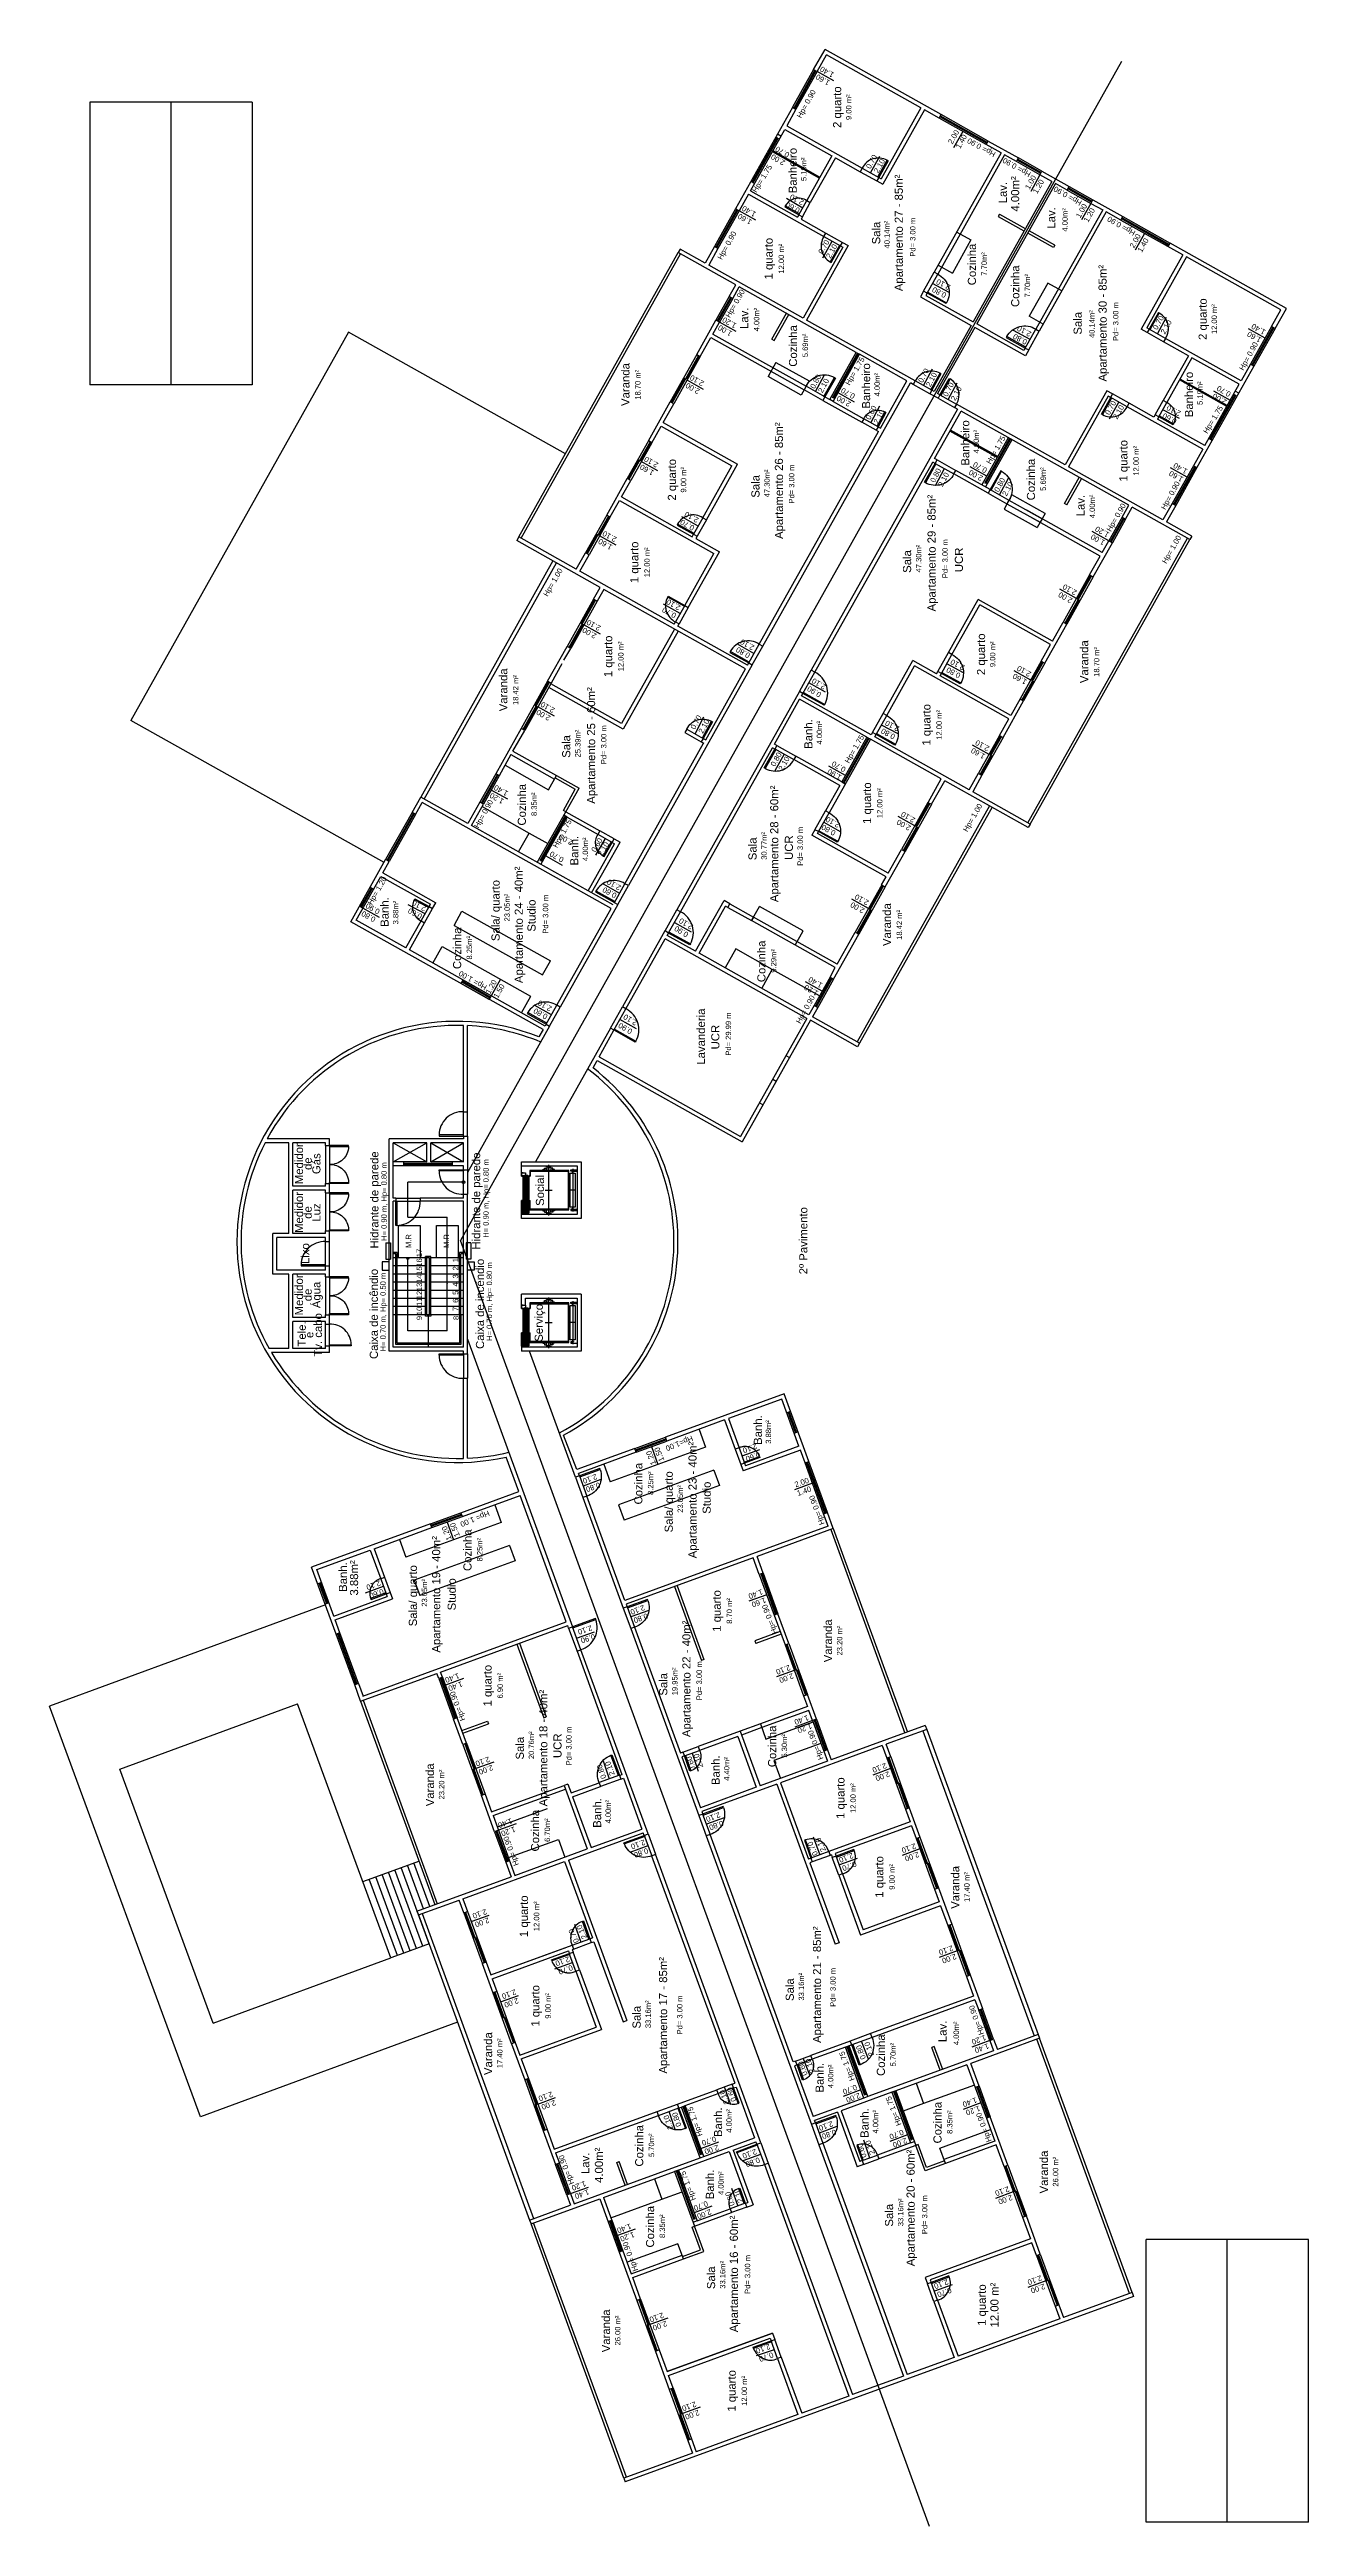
# Model space of a CAD drawing. Header units: millimetres. Extents: x -210 to 1173, y -437 to 320.
# Drawn here: x 1078.5 to 1125, y -223.1 to -131.5 of the extents above; entities that cross this region are included whole.
import ezdxf
from ezdxf.enums import TextEntityAlignment as Align

# ---------------------------------------------------------------- set-up
doc = ezdxf.new("R2010")
doc.units = ezdxf.units.MM
doc.header["$LTSCALE"] = 0.3
for name, pattern in [('DASHDOTX2', [50.8, 25.4, -12.7, 0, -12.7]), ('DASHED2', [9.525, 6.35, -3.175]), ('LTYPE_4', [112.5, 56.25, -56.25]), ('LTYPE_6', [168.75, 112.5, -28.125, 0, -28.125])]:
    doc.linetypes.add(name, pattern=pattern)
for name, color, linetype in [('CORTE', 6, 'Continuous'), ('COTAS', 1, 'Continuous'), ('ESQUADRIAS', 3, 'Continuous'), ('LAYER_0', 6, 'Continuous'), ('LINHA DE CORTE', 6, 'DASHDOTX2'), ('PISO', 1, 'Continuous'), ('PROJEÇÃO', 1, 'DASHED2'), ('TEXTOS', 2, 'Continuous'), ('VISTA', 2, 'Continuous')]:
    doc.layers.add(name, color=color, linetype=linetype)
doc.styles.add('2MM 1_100', font='ARIAL.TTF', dxfattribs={"height": 0.2})
doc.styles.add('3MM 1_100', font='ARIAL.TTF', dxfattribs={"height": 0.3})

msp = doc.modelspace()

# ---------------------------------------------------------------- linework, layer by layer
for p in [(1118.09, -131.986), (1110.996, -223.06)]:
    msp.add_line(p, (1093.657, -175.544))
at = {"layer": 'CORTE'}
for p, q in [((1106.712, -132.28), (1107.134, -131.543)), ((1106.843, -132.354), (1107.185, -131.743)), ((1111.423, -133.948), (1107.134, -131.543)), ((1110.674, -133.698), (1107.185, -131.743)), ((1106.712, -132.28), (1106.843, -132.354)), ((1105.937, -133.68), (1103.828, -137.433)), ((1104.375, -136.759), (1105.646, -134.492)), ((1105.646, -134.492), (1107.389, -135.469)), ((1106.061, -133.75), (1105.719, -134.36)), ((1105.719, -134.36), (1108.51, -135.926)), ((1105.93, -133.676), (1106.061, -133.75)), ((1110.674, -133.698), (1109.207, -136.317)), ((1110.805, -133.772), (1109.265, -136.521)), ((1111.35, -134.079), (1110.805, -133.772)), ((1111.35, -134.079), (1111.423, -133.948)), ((1105.184, -135.31), (1106.928, -136.289)), ((1105.204, -135.275), (1106.948, -136.254)), ((1113.639, -135.363), (1111.171, -139.768)), ((1113.77, -135.436), (1111.302, -139.842)), ((1113.094, -135.057), (1113.168, -134.926)), ((1113.639, -135.363), (1113.094, -135.057)), ((1113.168, -134.926), (1114.28, -135.55)), ((1114.206, -135.681), (1113.77, -135.436)), ((1107.389, -135.469), (1106.46, -137.126)), ((1107.519, -135.542), (1106.591, -137.2)), ((1107.519, -135.542), (1108.436, -136.056)), ((1108.51, -135.926), (1108.436, -136.056)), ((1109.12, -136.268), (1109.047, -136.399)), ((1109.12, -136.268), (1109.207, -136.317)), ((1114.206, -135.681), (1114.28, -135.55)), ((1114.714, -135.965), (1114.714, -135.965)), ((1114.714, -135.965), (1114.714, -135.965)), ((1115.078, -136.17), (1115.152, -136.039)), ((1115.521, -136.418), (1115.078, -136.17)), ((1115.152, -136.039), (1116.161, -136.605)), ((1104.301, -136.89), (1103.959, -137.501)), ((1104.301, -136.89), (1107.092, -138.456)), ((1104.375, -136.759), (1106.118, -137.737)), ((1106.46, -137.126), (1106.591, -137.2)), ((1109.047, -136.399), (1109.265, -136.521)), ((1115.521, -136.418), (1112.609, -141.606)), ((1115.521, -136.418), (1112.609, -141.606)), ((1115.652, -136.491), (1112.739, -141.68)), ((1115.652, -136.491), (1112.739, -141.68)), ((1116.088, -136.736), (1115.652, -136.491)), ((1116.088, -136.736), (1116.161, -136.605)), ((1116.96, -137.225), (1117.034, -137.094)), ((1116.96, -137.225), (1117.396, -137.47)), ((1117.034, -137.094), (1118.146, -137.717)), ((1103.959, -137.501), (1103.828, -137.428)), ((1106.167, -137.65), (1106.118, -137.737)), ((1106.167, -137.65), (1106.298, -137.723)), ((1106.298, -137.723), (1106.249, -137.81)), ((1106.249, -137.81), (1107.166, -138.325)), ((1117.396, -137.47), (1114.924, -141.873)), ((1117.527, -137.543), (1115.055, -141.947)), ((1118.073, -137.848), (1117.527, -137.543)), ((1118.073, -137.848), (1118.146, -137.717)), ((1101.779, -138.915), (1101.707, -139.042)), ((1103.835, -140.236), (1101.707, -139.042)), ((1102.704, -139.434), (1101.779, -138.915)), ((1103.046, -138.824), (1102.704, -139.434)), ((1103.177, -138.897), (1102.835, -139.508)), ((1103.177, -138.897), (1103.046, -138.824)), ((1107.79, -138.847), (1106.324, -141.464)), ((1107.994, -138.789), (1106.455, -141.537)), ((1107.092, -138.455), (1107.166, -138.325)), ((1107.703, -138.798), (1107.776, -138.667)), ((1107.703, -138.798), (1107.79, -138.847)), ((1107.776, -138.667), (1107.994, -138.789)), ((1120.362, -139.133), (1118.945, -138.338)), ((1119.817, -138.826), (1119.89, -138.695)), ((1124.186, -141.105), (1119.89, -138.696)), ((1106.324, -141.464), (1102.835, -139.508)), ((1111.302, -139.842), (1111.171, -139.768)), ((1120.363, -139.131), (1118.82, -141.879)), ((1120.493, -139.206), (1119.024, -141.822)), ((1123.982, -141.162), (1120.493, -139.206)), ((1103.591, -140.672), (1103.835, -140.236)), ((1103.722, -140.745), (1103.591, -140.672)), ((1103.722, -140.745), (1103.966, -140.309)), ((1108.283, -142.731), (1103.966, -140.309)), ((1110.78, -140.466), (1110.658, -140.684)), ((1110.658, -140.684), (1112.535, -141.737)), ((1110.911, -140.54), (1110.78, -140.466)), ((1110.911, -140.54), (1110.862, -140.627)), ((1110.862, -140.627), (1112.609, -141.606)), ((1102.392, -142.81), (1103.102, -141.544)), ((1102.988, -142.054), (1103.232, -141.618)), ((1103.233, -141.618), (1103.102, -141.544)), ((1110.467, -143.787), (1106.455, -141.537)), ((1112.535, -141.737), (1111.165, -144.179)), ((1112.535, -141.737), (1111.165, -144.179)), ((1112.666, -141.811), (1111.295, -144.252)), ((1112.666, -141.811), (1111.295, -144.252)), ((1114.541, -142.862), (1112.666, -141.811)), ((1114.484, -142.658), (1112.739, -141.68)), ((1119.111, -141.871), (1119.024, -141.822)), ((1123.639, -141.773), (1123.982, -141.162)), ((1123.77, -141.846), (1123.639, -141.773)), ((1123.77, -141.846), (1124.186, -141.105)), ((1102.523, -142.883), (1102.915, -142.185)), ((1102.915, -142.185), (1106.36, -144.116)), ((1102.988, -142.054), (1106.433, -143.985)), ((1107.306, -144.474), (1108.283, -142.731)), ((1114.533, -142.571), (1114.484, -142.658)), ((1114.533, -142.571), (1114.664, -142.644)), ((1114.664, -142.644), (1114.541, -142.862)), ((1114.924, -141.873), (1115.055, -141.947)), ((1119.038, -142.002), (1118.82, -141.879)), ((1119.111, -141.871), (1119.038, -142.002)), ((1119.722, -142.213), (1119.649, -142.344)), ((1120.566, -142.858), (1119.649, -142.344)), ((1122.513, -143.778), (1119.722, -142.213)), ((1102.392, -142.81), (1102.523, -142.883)), ((1107.436, -144.548), (1108.414, -142.804)), ((1110.158, -143.783), (1108.414, -142.804)), ((1120.566, -142.858), (1119.636, -144.515)), ((1120.696, -142.932), (1119.766, -144.588)), ((1122.439, -143.909), (1120.696, -142.932)), ((1122.987, -143.242), (1120.882, -146.991)), ((1122.856, -143.168), (1122.513, -143.779)), ((1122.987, -143.242), (1122.856, -143.168)), ((1100.606, -145.994), (1101.414, -144.554)), ((1101.545, -144.628), (1101.414, -144.554)), ((1104.833, -153.582), (1110.289, -143.856)), ((1106.433, -143.985), (1106.36, -144.116)), ((1107.131, -144.377), (1107.058, -144.507)), ((1107.058, -144.507), (1108.497, -145.314)), ((1107.131, -144.377), (1107.306, -144.474)), ((1107.436, -144.548), (1108.571, -145.184)), ((1109.181, -145.526), (1110.158, -143.783)), ((1110.395, -143.916), (1110.289, -143.856)), ((1110.467, -143.787), (1110.395, -143.916)), ((1111.077, -144.13), (1111.006, -144.258)), ((1111.311, -144.429), (1111.006, -144.258)), ((1111.165, -144.179), (1111.077, -144.13)), ((1111.383, -144.301), (1111.295, -144.252)), ((1111.383, -144.301), (1111.311, -144.429)), ((1117.547, -144.147), (1116.006, -146.893)), ((1117.605, -144.351), (1116.136, -146.966)), ((1117.765, -144.269), (1117.547, -144.147)), ((1117.692, -144.4), (1117.605, -144.351)), ((1117.692, -144.4), (1117.765, -144.269)), ((1119.766, -144.588), (1119.636, -144.515)), ((1121.981, -144.73), (1120.237, -143.752)), ((1122.001, -144.695), (1120.256, -143.717)), ((1121.167, -146.177), (1122.439, -143.909)), ((1100.737, -146.068), (1101.079, -145.457)), ((1101.079, -145.457), (1103.696, -146.924)), ((1101.153, -145.326), (1101.545, -144.628)), ((1101.153, -145.326), (1103.9, -146.867)), ((1112.033, -144.834), (1106.626, -154.472)), ((1108.571, -145.184), (1108.497, -145.314)), ((1109.094, -145.477), (1109.021, -145.608)), ((1109.094, -145.477), (1109.181, -145.526)), ((1111.186, -146.652), (1112.164, -144.908)), ((1111.993, -144.643), (1111.921, -144.772)), ((1112.033, -144.834), (1111.921, -144.772)), ((1116.006, -146.893), (1111.993, -144.643)), ((1118.357, -148.382), (1112.164, -144.908)), ((1118.302, -144.742), (1118.376, -144.611)), ((1121.094, -146.307), (1118.302, -144.742)), ((1119.293, -145.126), (1118.376, -144.611)), ((1119.342, -145.038), (1119.293, -145.126)), ((1119.473, -145.112), (1119.342, -145.038)), ((1119.473, -145.112), (1119.424, -145.199)), ((1121.167, -146.177), (1119.424, -145.199)), ((1100.737, -146.068), (1100.606, -145.994)), ((1104.704, -153.509), (1109.108, -145.657)), ((1109.021, -145.608), (1109.108, -145.657)), ((1113.498, -146.619), (1111.753, -145.641)), ((1113.517, -146.584), (1111.773, -145.606)), ((1113.909, -145.887), (1112.93, -147.631)), ((1114.04, -145.96), (1113.061, -147.704)), ((1121.094, -146.307), (1120.751, -146.918)), ((1102.62, -148.843), (1103.696, -146.924)), ((1102.751, -148.916), (1103.9, -146.867)), ((1106.759, -154.547), (1111.113, -146.783)), ((1111.2, -146.832), (1111.113, -146.783)), ((1111.273, -146.701), (1111.186, -146.652)), ((1111.2, -146.832), (1111.273, -146.701)), ((1111.898, -147.224), (1111.971, -147.093)), ((1113.162, -147.933), (1111.898, -147.224)), ((1113.236, -147.802), (1111.971, -147.093)), ((1119.625, -148.923), (1116.136, -146.966)), ((1120.751, -146.918), (1120.882, -146.991)), ((1099.065, -148.741), (1099.823, -147.39)), ((1099.196, -148.814), (1099.538, -148.205)), ((1099.538, -148.204), (1103.027, -150.16)), ((1099.612, -148.074), (1099.954, -147.463)), ((1099.612, -148.074), (1102.229, -149.541)), ((1099.954, -147.463), (1099.823, -147.39)), ((1113.236, -147.802), (1113.162, -147.933)), ((1113.933, -148.194), (1113.86, -148.324)), ((1113.933, -148.194), (1115.154, -148.878)), ((1099.065, -148.741), (1099.196, -148.814)), ((1102.62, -148.843), (1102.751, -148.916)), ((1113.86, -148.324), (1115.081, -149.009)), ((1117.305, -150.257), (1114.523, -148.696)), ((1117.378, -150.126), (1114.596, -148.565)), ((1115.154, -148.878), (1115.081, -149.009)), ((1118.112, -148.818), (1118.357, -148.382)), ((1118.112, -148.818), (1118.243, -148.891)), ((1118.243, -148.891), (1118.488, -148.455)), ((1120.616, -149.649), (1118.488, -148.455)), ((1119.968, -148.313), (1119.625, -148.923)), ((1119.683, -149.126), (1119.682, -149.127)), ((1120.098, -148.386), (1119.757, -148.995)), ((1120.689, -149.518), (1119.757, -148.995)), ((1119.968, -148.313), (1120.098, -148.386)), ((1095.812, -149.552), (1095.739, -149.683)), ((1098.827, -151.416), (1095.739, -149.683)), ((1097.941, -150.746), (1095.812, -149.552)), ((1102.229, -149.541), (1102.278, -149.453)), ((1102.278, -149.453), (1102.409, -149.527)), ((1102.409, -149.527), (1102.36, -149.614)), ((1102.36, -149.614), (1103.232, -150.103)), ((1117.044, -151.029), (1117.754, -149.763)), ((1117.378, -150.126), (1117.623, -149.69)), ((1117.623, -149.69), (1117.754, -149.763)), ((1120.689, -149.518), (1120.616, -149.649)), ((1097.941, -150.746), (1098.283, -150.137)), ((1098.072, -150.82), (1098.414, -150.21)), ((1101.56, -152.777), (1098.072, -150.82)), ((1098.414, -150.21), (1098.283, -150.137)), ((1101.951, -152.079), (1103.027, -150.16)), ((1102.082, -152.152), (1103.232, -150.103)), ((1116.913, -150.955), (1117.305, -150.257)), ((1116.913, -150.955), (1117.044, -151.029)), ((1098.582, -151.853), (1098.827, -151.416)), ((1098.713, -151.926), (1098.582, -151.853)), ((1098.958, -151.489), (1098.713, -151.926)), ((1104.19, -154.425), (1098.958, -151.489)), ((1111.696, -153.82), (1112.797, -151.858)), ((1115.543, -153.398), (1112.797, -151.858)), ((1101.56, -152.777), (1101.609, -152.69)), ((1101.609, -152.69), (1101.739, -152.763)), ((1101.691, -152.85), (1101.74, -152.763)), ((1101.951, -152.079), (1102.082, -152.152)), ((1111.827, -153.893), (1112.855, -152.062)), ((1115.47, -153.529), (1112.855, -152.062)), ((1115.258, -154.213), (1116.066, -152.773)), ((1115.543, -153.398), (1115.935, -152.7)), ((1115.935, -152.7), (1116.066, -152.773)), ((1096.88, -154.885), (1097.604, -153.598)), ((1097.483, -154.105), (1097.735, -153.671)), ((1097.735, -153.671), (1097.604, -153.598)), ((1101.575, -152.956), (1099.618, -156.446)), ((1101.706, -153.029), (1099.676, -156.65)), ((1104.264, -154.294), (1101.691, -152.85)), ((1104.704, -153.509), (1104.833, -153.582)), ((1115.127, -154.14), (1115.47, -153.529)), ((1097.41, -154.236), (1097.012, -154.959)), ((1104.442, -154.279), (1099.868, -162.434)), ((1102.723, -157.042), (1104.19, -154.425)), ((1104.264, -154.294), (1104.313, -154.207)), ((1104.313, -154.207), (1104.442, -154.279)), ((1106.759, -154.547), (1106.626, -154.473)), ((1109.282, -156.077), (1110.383, -154.115)), ((1109.413, -156.151), (1110.44, -154.319)), ((1111.256, -154.605), (1110.383, -154.115)), ((1113.93, -156.277), (1110.44, -154.319)), ((1111.256, -154.605), (1111.305, -154.517)), ((1111.436, -154.591), (1111.305, -154.518)), ((1111.387, -154.678), (1111.435, -154.591)), ((1111.827, -153.893), (1111.696, -153.82)), ((1115.127, -154.14), (1115.258, -154.213)), ((1097.012, -154.959), (1096.882, -154.886)), ((1099.676, -156.65), (1096.927, -155.108)), ((1099.618, -156.446), (1097.001, -154.977)), ((1106.186, -155.257), (1101.661, -163.325)), ((1105.267, -157.207), (1106.197, -155.55)), ((1106.319, -155.332), (1106.186, -155.257)), ((1108.682, -156.944), (1106.197, -155.55)), ((1106.27, -155.419), (1106.319, -155.332)), ((1108.842, -156.862), (1106.27, -155.419)), ((1114.002, -156.146), (1111.387, -154.678)), ((1114.345, -155.535), (1114.002, -156.146)), ((1114.345, -155.535), (1114.476, -155.609)), ((1109.413, -156.151), (1109.282, -156.077)), ((1113.587, -156.887), (1113.93, -156.277)), ((1113.718, -156.961), (1114.476, -155.609)), ((1095.903, -156.63), (1094.963, -158.308)), ((1095.6, -157.463), (1096.034, -156.703)), ((1096.034, -156.703), (1095.903, -156.63)), ((1099.739, -162.362), (1102.649, -157.173)), ((1101.792, -163.398), (1105.194, -157.338)), ((1102.025, -156.651), (1101.952, -156.782)), ((1102.636, -156.993), (1102.562, -157.124)), ((1102.562, -157.124), (1102.65, -157.173)), ((1102.636, -156.993), (1102.723, -157.042)), ((1105.281, -157.387), (1105.194, -157.338)), ((1105.354, -157.256), (1105.267, -157.207)), ((1105.354, -157.256), (1105.281, -157.387)), ((1108.813, -157.018), (1107.284, -159.743)), ((1108.682, -156.945), (1107.753, -158.602)), ((1111.429, -158.486), (1108.813, -157.018)), ((1108.891, -156.775), (1108.842, -156.862)), ((1109.022, -156.849), (1108.891, -156.775)), ((1108.973, -156.936), (1109.022, -156.849)), ((1112.462, -158.893), (1108.973, -156.936)), ((1113.587, -156.887), (1113.718, -156.961)), ((1095.093, -158.382), (1094.963, -158.308)), ((1095.527, -157.594), (1095.093, -158.382)), ((1095.527, -157.594), (1097.139, -158.498)), ((1095.6, -157.463), (1097.213, -158.367)), ((1106.052, -157.648), (1105.979, -157.778)), ((1107.68, -158.733), (1105.979, -157.778)), ((1107.753, -158.602), (1106.052, -157.648)), ((1112.462, -158.893), (1112.804, -158.283)), ((1112.804, -158.283), (1112.935, -158.356)), ((1091.872, -159.729), (1092.191, -159.161)), ((1093.935, -160.139), (1092.191, -159.161)), ((1107.68, -158.733), (1107.154, -159.67)), ((1110.941, -159.357), (1111.429, -158.486)), ((1111.071, -159.43), (1111.56, -158.559)), ((1114.647, -160.291), (1111.56, -158.559)), ((1112.935, -158.356), (1112.592, -158.967)), ((1114.721, -160.161), (1112.592, -158.967)), ((1092.002, -159.803), (1091.872, -159.729)), ((1092.002, -159.803), (1092.248, -159.365)), ((1099.226, -163.278), (1092.248, -159.365)), ((1094.375, -159.355), (1093.936, -160.139)), ((1094.066, -160.212), (1094.506, -159.428)), ((1094.506, -159.428), (1094.375, -159.355)), ((1096.501, -161.579), (1097.553, -159.704)), ((1096.632, -161.652), (1097.61, -159.908)), ((1097.553, -159.704), (1098.817, -160.413)), ((1097.61, -159.908), (1098.744, -160.544)), ((1107.283, -159.743), (1107.153, -159.67)), ((1110.94, -159.357), (1111.071, -159.43)), ((1099.299, -163.147), (1094.066, -160.212)), ((1098.376, -162.631), (1099.355, -160.886)), ((1098.508, -162.703), (1099.559, -160.828)), ((1098.744, -160.544), (1098.817, -160.413)), ((1099.267, -160.837), (1099.341, -160.706)), ((1099.267, -160.837), (1099.355, -160.886)), ((1099.341, -160.706), (1099.559, -160.828)), ((1106.761, -160.367), (1106.651, -160.564)), ((1109.399, -162.105), (1106.651, -160.564)), ((1106.89, -160.44), (1106.761, -160.367)), ((1106.854, -160.505), (1106.89, -160.44)), ((1109.472, -161.974), (1106.854, -160.505)), ((1114.721, -160.161), (1114.647, -160.291)), ((1089.607, -163.768), (1090.894, -161.474)), ((1090.789, -161.966), (1091.024, -161.547)), ((1090.789, -161.966), (1092.752, -163.066)), ((1091.024, -161.547), (1090.893, -161.474)), ((1109.357, -162.484), (1110.093, -161.174)), ((1109.472, -161.974), (1109.962, -161.101)), ((1109.962, -161.101), (1110.093, -161.174)), ((1089.811, -163.711), (1090.716, -162.097)), ((1090.716, -162.097), (1092.548, -163.124)), ((1099.868, -162.434), (1099.739, -162.362)), ((1109.226, -162.411), (1109.357, -162.484)), ((1109.227, -162.411), (1109.399, -162.105)), ((1096.715, -167.755), (1089.607, -163.768)), ((1091.643, -164.738), (1089.811, -163.711)), ((1091.643, -164.738), (1092.205, -163.734)), ((1091.773, -164.812), (1092.336, -163.808)), ((1092.205, -163.734), (1092.336, -163.808)), ((1092.499, -163.211), (1092.548, -163.124)), ((1092.499, -163.211), (1092.63, -163.284)), ((1092.63, -163.284), (1092.752, -163.066)), ((1097.22, -166.854), (1099.226, -163.278)), ((1099.476, -163.132), (1097.348, -166.926)), ((1099.342, -163.057), (1099.476, -163.132)), ((1101.794, -163.4), (1101.661, -163.325)), ((1102.352, -164.859), (1103.403, -162.984)), ((1102.483, -164.933), (1103.461, -163.188)), ((1103.621, -163.106), (1103.403, -162.984)), ((1103.548, -163.237), (1103.461, -163.188)), ((1103.548, -163.237), (1103.621, -163.106)), ((1104.494, -163.596), (1104.42, -163.727)), ((1107.515, -165.463), (1104.42, -163.727)), ((1107.588, -165.332), (1104.494, -163.596)), ((1092.101, -164.216), (1092.102, -164.216)), ((1101.218, -164.109), (1099.644, -166.915)), ((1099.778, -166.99), (1101.23, -164.402)), ((1101.354, -164.185), (1101.22, -164.11)), ((1106.463, -167.338), (1101.23, -164.402)), ((1102.352, -164.859), (1101.303, -164.271)), ((1101.305, -164.272), (1101.354, -164.185)), ((1107.45, -165.885), (1108.38, -164.228)), ((1107.588, -165.332), (1108.248, -164.155)), ((1108.248, -164.155), (1108.378, -164.228)), ((1096.789, -167.624), (1091.773, -164.812)), ((1106.536, -167.207), (1102.483, -164.933)), ((1107.319, -165.812), (1107.515, -165.463)), ((1093.753, -165.922), (1093.68, -166.053)), ((1094.8, -166.509), (1094.726, -166.64)), ((1107.319, -165.812), (1107.45, -165.885)), ((1097.348, -166.926), (1097.22, -166.855)), ((1099.778, -166.99), (1099.644, -166.915)), ((1106.463, -167.338), (1104.016, -171.699)), ((1106.593, -167.411), (1104.073, -171.903)), ((1106.732, -166.858), (1106.536, -167.207)), ((1108.339, -168.391), (1106.593, -167.411)), ((1106.863, -166.932), (1106.667, -167.28)), ((1108.413, -168.26), (1106.667, -167.28)), ((1106.732, -166.858), (1106.863, -166.932)), ((1093.77, -170.788), (1093.77, -167.601)), ((1093.92, -170.788), (1093.92, -167.606)), ((1096.957, -167.624), (1093.92, -173.03)), ((1099.204, -167.7), (1096.433, -172.638)), ((1096.715, -167.755), (1096.562, -168.024)), ((1096.829, -167.553), (1096.789, -167.624)), ((1096.829, -167.553), (1096.957, -167.624)), ((1098.784, -168.763), (1099.335, -167.773)), ((1099.338, -167.775), (1099.204, -167.7)), ((1108.413, -168.26), (1108.339, -168.391)), ((1098.559, -169.168), (1098.711, -168.894)), ((1098.711, -168.894), (1104.073, -171.903)), ((1098.784, -168.763), (1104.016, -171.699)), ((1087.32, -170.345), (1087.32, -170.342)), ((1093.77, -170.788), (1093.92, -170.788)), ((1087.32, -171.938), (1086.437, -171.937)), ((1088.82, -171.788), (1086.517, -171.787)), ((1087.32, -175.288), (1087.32, -171.938)), ((1087.47, -173.538), (1087.47, -171.938)), ((1088.67, -171.938), (1087.47, -171.938)), ((1088.67, -172.038), (1088.67, -171.938)), ((1088.67, -172.038), (1088.82, -172.038)), ((1088.82, -172.038), (1088.82, -171.788)), ((1091.02, -179.638), (1091.02, -171.788)), ((1093.77, -171.788), (1091.02, -171.788)), ((1091.17, -172.788), (1091.17, -171.938)), ((1092.42, -171.938), (1091.17, -171.938)), ((1091.17, -171.938), (1092.42, -172.638)), ((1091.17, -172.638), (1092.42, -171.938)), ((1092.42, -172.638), (1092.42, -171.938)), ((1092.57, -172.638), (1092.57, -171.938)), ((1093.77, -171.938), (1092.57, -171.938)), ((1092.57, -172.638), (1093.77, -171.938)), ((1092.57, -171.938), (1093.77, -172.638)), ((1093.77, -171.688), (1093.77, -171.788)), ((1093.77, -171.688), (1093.92, -171.688)), ((1093.77, -172.638), (1093.77, -171.938)), ((1093.92, -171.688), (1093.92, -172.938)), ((1093.92, -171.788), (1093.92, -171.788)), ((1092.42, -172.638), (1091.17, -172.638)), ((1091.17, -173.988), (1091.17, -172.788)), ((1093.77, -172.788), (1091.17, -172.788)), ((1093.77, -172.638), (1092.57, -172.638)), ((1093.77, -172.938), (1093.77, -172.788)), ((1095.92, -172.638), (1098.12, -172.638)), ((1095.92, -173.043), (1095.92, -172.638)), ((1095.92, -172.788), (1097.97, -172.788)), ((1097.97, -172.788), (1097.97, -174.588)), ((1098.12, -172.638), (1098.12, -174.738)), ((1088.67, -173.538), (1087.47, -173.538)), ((1087.47, -175.288), (1087.47, -173.688)), ((1088.67, -173.688), (1087.47, -173.688)), ((1088.67, -173.538), (1088.67, -173.438)), ((1088.67, -173.438), (1088.82, -173.438)), ((1088.67, -173.788), (1088.67, -173.688)), ((1088.67, -173.788), (1088.82, -173.788)), ((1088.82, -173.788), (1088.82, -173.438)), ((1093.72, -173.386), (1093.719, -173.388)), ((1093.77, -173.988), (1093.77, -173.838)), ((1093.92, -179.738), (1093.92, -173.838)), ((1096.24, -172.988), (1096.24, -172.988)), ((1091.27, -173.988), (1091.17, -173.988)), ((1091.17, -179.488), (1091.17, -174.088)), ((1091.27, -174.088), (1091.17, -174.088)), ((1093.77, -173.988), (1092.17, -173.988)), ((1093.77, -174.088), (1092.17, -174.088)), ((1093.77, -179.488), (1093.77, -174.088)), ((1095.92, -174.738), (1095.92, -174.563)), ((1097.97, -174.588), (1095.92, -174.588)), ((1098.12, -174.738), (1095.92, -174.738)), ((1097.97, -174.588), (1096.07, -174.588)), ((1086.72, -176.787), (1086.72, -175.287)), ((1087.32, -175.288), (1086.72, -175.287)), ((1086.87, -176.637), (1086.87, -175.437)), ((1088.67, -175.438), (1086.87, -175.437)), ((1088.67, -175.288), (1087.47, -175.288)), ((1088.67, -175.288), (1088.67, -175.188)), ((1088.67, -175.188), (1088.82, -175.188)), ((1088.67, -175.588), (1088.67, -175.438)), ((1088.67, -175.588), (1088.82, -175.588)), ((1088.82, -175.588), (1088.82, -175.188)), ((1090.9, -175.638), (1090.9, -176.238)), ((1090.9, -175.638), (1091.07, -175.638)), ((1091.07, -175.638), (1091.07, -176.238)), ((1094.04, -175.638), (1093.87, -175.638)), ((1093.87, -175.638), (1093.87, -176.238)), ((1094.04, -175.638), (1094.04, -176.238)), ((1088.67, -176.638), (1088.67, -176.488)), ((1088.67, -176.488), (1088.82, -176.488)), ((1088.82, -176.928), (1088.82, -176.488)), ((1090.9, -176.238), (1091.07, -176.238)), ((1094.04, -176.238), (1093.87, -176.238)), ((1087.32, -176.788), (1086.72, -176.787)), ((1088.67, -176.638), (1086.87, -176.637)), ((1087.32, -179.538), (1087.32, -176.788)), ((1087.47, -178.388), (1087.47, -176.788)), ((1088.67, -176.788), (1087.47, -176.788)), ((1088.67, -176.888), (1088.67, -176.788)), ((1088.67, -176.888), (1088.82, -176.888)), ((1093.153, -177.088), (1093.17, -177.133)), ((1098.12, -177.532), (1095.92, -177.532)), ((1095.92, -177.937), (1095.92, -177.532)), ((1098.12, -177.532), (1098.12, -179.632)), ((1088.67, -178.388), (1087.47, -178.388)), ((1088.67, -178.388), (1088.67, -178.288)), ((1088.67, -178.288), (1088.82, -178.288)), ((1088.82, -178.638), (1088.82, -178.248)), ((1096.07, -177.682), (1097.97, -177.682)), ((1096.07, -177.937), (1096.07, -177.682)), ((1097.97, -177.682), (1097.97, -179.482)), ((1087.47, -179.538), (1087.47, -178.538)), ((1088.67, -178.538), (1087.47, -178.538)), ((1088.67, -178.638), (1088.67, -178.538)), ((1088.67, -178.638), (1088.82, -178.638)), ((1091.02, -179.338), (1091.02, -179.338)), ((1093.92, -179.188), (1097.8, -189.818)), ((1087.32, -179.538), (1086.588, -179.537)), ((1088.82, -179.688), (1086.675, -179.687)), ((1088.67, -179.538), (1087.47, -179.538)), ((1088.67, -179.538), (1088.67, -179.438)), ((1088.67, -179.438), (1088.82, -179.438)), ((1088.82, -179.688), (1088.82, -179.438)), ((1093.77, -179.638), (1091.02, -179.638)), ((1093.77, -179.488), (1091.17, -179.488)), ((1093.77, -179.738), (1093.77, -179.638)), ((1093.77, -179.738), (1093.92, -179.738)), ((1095.92, -179.457), (1095.92, -179.632)), ((1097.97, -179.482), (1095.92, -179.482)), ((1098.12, -179.632), (1095.92, -179.632)), ((1096.07, -179.482), (1096.07, -179.457)), ((1097.97, -179.482), (1096.07, -179.482)), ((1097.913, -184.295), (1096.212, -179.632)), ((1093.77, -183.595), (1093.77, -180.638)), ((1093.77, -180.638), (1093.92, -180.638)), ((1093.92, -183.589), (1093.92, -180.638)), ((1105.624, -181.215), (1101.233, -182.817)), ((1105.535, -181.407), (1103.565, -182.126)), ((1106.17, -183.148), (1105.535, -181.407)), ((1106.536, -183.714), (1105.624, -181.215)), ((1097.965, -184.01), (1097.471, -182.743, 0)), ((1101.284, -182.958), (1101.233, -182.817)), ((1103.424, -182.177), (1101.286, -182.962)), ((1103.424, -182.177), (1103.817, -183.259)), ((1103.565, -182.126), (1103.958, -183.208)), ((1095.817, -184.824), (1095.351, -183.547)), ((1100.105, -183.227), (1097.965, -184.01)), ((1100.156, -183.368), (1098.02, -184.149)), ((1100.156, -183.368), (1100.105, -183.227)), ((1103.958, -183.208), (1103.817, -183.259)), ((1104.163, -183.772), (1104.022, -183.823)), ((1104.022, -183.823), (1104.107, -184.058)), ((1106.222, -183.289), (1104.107, -184.058)), ((1104.163, -183.772), (1104.197, -183.866)), ((1106.17, -183.148), (1104.197, -183.866)), ((1106.395, -183.765), (1106.222, -183.289)), ((1106.395, -183.765), (1106.536, -183.714)), ((1093.679, -185.604), (1095.817, -184.824)), ((1098.056, -184.243), (1097.913, -184.295)), ((1098.056, -184.243), (1098.02, -184.149)), ((1093.73, -185.745), (1093.679, -185.604)), ((1093.73, -185.745), (1095.869, -184.965)), ((1097.573, -189.635), (1095.869, -184.965)), ((1098.33, -184.994), (1098.187, -185.046)), ((1098.187, -185.046), (1099.678, -189.133)), ((1099.734, -188.846), (1098.33, -184.994)), ((1107.082, -185.644), (1107.223, -185.592)), ((1107.249, -186.104), (1107.082, -185.644)), ((1107.441, -186.193), (1107.223, -185.592)), ((1092.551, -186.014), (1088.161, -187.617)), ((1090.467, -186.936), (1092.602, -186.155)), ((1092.602, -186.155), (1092.551, -186.014)), ((1107.249, -186.104), (1099.734, -188.846)), ((1107.441, -186.193), (1104.623, -187.222)), ((1088.354, -187.707), (1090.326, -186.987)), ((1090.326, -186.987), (1090.712, -188.041)), ((1090.467, -186.936), (1090.853, -187.99)), ((1104.482, -187.273), (1099.785, -188.987)), ((1104.705, -187.884), (1104.482, -187.273)), ((1104.846, -187.832), (1104.623, -187.222)), ((1089.065, -190.094), (1088.161, -187.617)), ((1088.981, -189.421), (1088.354, -187.707)), ((1090.712, -188.041), (1090.853, -187.989)), ((1101.57, -188.336), (1102.564, -191.06)), ((1101.664, -188.302), (1102.658, -191.026)), ((1104.846, -187.832), (1104.705, -187.884)), ((1088.981, -189.421), (1090.953, -188.698)), ((1089.033, -189.562), (1091.145, -188.788)), ((1090.919, -188.604), (1091.059, -188.553)), ((1090.919, -188.604), (1090.953, -188.698)), ((1091.059, -188.553), (1091.145, -188.788)), ((1099.819, -189.081), (1099.678, -189.133)), ((1099.819, -189.081), (1099.678, -189.133)), ((1099.785, -188.987), (1099.819, -189.081)), ((1105.394, -189.336), (1105.253, -189.387)), ((1105.253, -189.387), (1105.656, -190.491)), ((1105.797, -190.439), (1105.394, -189.336)), ((1089.206, -190.037), (1089.032, -189.562)), ((1089.206, -190.037), (1089.065, -190.089)), ((1090.058, -192.377), (1097.573, -189.635)), ((1092.927, -191.49), (1097.624, -189.776)), ((1097.659, -189.87), (1097.624, -189.776)), ((1097.659, -189.87), (1097.8, -189.818)), ((1100.094, -189.833), (1099.953, -189.884)), ((1099.953, -189.884), (1102.472, -196.789)), ((1100.094, -189.833), (1101.791, -194.483)), ((1105.476, -189.998), (1104.537, -190.34)), ((1104.537, -190.34), (1104.571, -190.434)), ((1105.511, -190.091), (1104.571, -190.434)), ((1095.746, -190.461), (1096.74, -193.186)), ((1095.84, -190.427), (1096.834, -193.151)), ((1097.967, -190.715), (1098.109, -190.664)), ((1097.968, -190.715), (1099.63, -195.271)), ((1100.594, -197.474), (1098.108, -190.664)), ((1102.658, -191.026), (1102.564, -191.06)), ((1105.656, -190.491), (1105.797, -190.439)), ((1089.891, -191.917), (1089.751, -191.968)), ((1089.968, -192.57), (1089.751, -191.968)), ((1089.891, -191.917), (1090.059, -192.377)), ((1089.968, -192.57), (1092.787, -191.541)), ((1092.855, -191.729), (1092.787, -191.541)), ((1092.996, -191.678), (1092.855, -191.729)), ((1092.996, -191.678), (1092.927, -191.49)), ((1106.488, -192.769), (1104.745, -193.405)), ((1106.539, -192.91), (1104.797, -193.545)), ((1106.342, -192.37), (1106.483, -192.318)), ((1106.342, -192.37), (1106.488, -192.769)), ((1106.817, -193.233), (1106.483, -192.318)), ((1106.676, -193.284), (1106.539, -192.91)), ((1093.544, -193.181), (1093.404, -193.232)), ((1093.746, -194.172), (1093.404, -193.232)), ((1093.887, -194.12), (1093.544, -193.181)), ((1093.716, -193.65), (1094.657, -193.307)), ((1093.752, -193.744), (1094.692, -193.401)), ((1094.657, -193.307), (1094.692, -193.401)), ((1096.74, -193.186), (1096.834, -193.151)), ((1103.998, -193.677), (1102.448, -194.243)), ((1103.909, -193.87), (1102.5, -194.384)), ((1103.909, -193.87), (1104.594, -195.748)), ((1103.998, -193.677), (1104.735, -195.697)), ((1106.817, -193.233), (1106.676, -193.284)), ((1110.841, -193.469), (1107.365, -194.737)), ((1110.893, -193.61), (1109.39, -194.158)), ((1110.841, -193.469), (1110.893, -193.61)), ((1093.887, -194.12), (1093.746, -194.172)), ((1101.884, -194.449), (1101.791, -194.483)), ((1101.936, -194.589), (1101.842, -194.624)), ((1101.842, -194.624), (1102.528, -196.503)), ((1101.884, -194.449), (1101.936, -194.589)), ((1102.448, -194.243), (1102.5, -194.384)), ((1107.225, -194.789), (1104.735, -195.697)), ((1109.249, -194.21), (1105.491, -195.581)), ((1107.228, -194.36), (1107.087, -194.412)), ((1107.087, -194.412), (1107.225, -194.789)), ((1107.228, -194.36), (1107.365, -194.737)), ((1109.249, -194.21), (1109.42, -194.679)), ((1109.561, -194.628), (1109.39, -194.158)), ((1109.561, -194.628), (1109.42, -194.679)), ((1097.631, -195.628), (1097.49, -195.68)), ((1097.49, -195.68), (1098.347, -198.028)), ((1097.631, -195.628), (1097.751, -195.957)), ((1097.751, -195.957), (1098.786, -195.579)), ((1097.802, -196.098), (1098.838, -195.72)), ((1098.786, -195.579), (1098.838, -195.72)), ((1099.538, -195.305), (1099.632, -195.271)), ((1099.538, -195.305), (1099.589, -195.446)), ((1099.589, -195.446), (1099.683, -195.411)), ((1099.681, -195.412), (1100.367, -197.291)), ((1104.594, -195.748), (1102.528, -196.503)), ((1105.35, -195.632), (1102.579, -196.643)), ((1105.35, -195.632), (1107.51, -201.55)), ((1105.491, -195.581), (1106.52, -198.399)), ((1109.557, -195.055), (1109.557, -195.055)), ((1094.573, -195.999), (1094.432, -196.05)), ((1094.92, -197.389), (1094.432, -196.05)), ((1094.573, -195.999), (1094.813, -196.656)), ((1094.813, -196.656), (1096.662, -195.982)), ((1094.864, -196.797), (1096.713, -196.123)), ((1097.802, -196.098), (1098.488, -197.977)), ((1102.613, -196.737), (1102.472, -196.789)), ((1102.579, -196.643), (1102.613, -196.737)), ((1102.579, -196.643), (1102.613, -196.737)), ((1110.106, -196.558), (1110.247, -196.507)), ((1110.106, -196.558), (1110.277, -197.028)), ((1110.247, -196.507), (1110.641, -197.587)), ((1094.864, -196.797), (1095.67, -199.005)), ((1095.061, -197.338), (1094.92, -197.389)), ((1097.65, -198.444), (1100.418, -197.432)), ((1098.488, -197.977), (1100.367, -197.291)), ((1100.456, -197.525), (1100.418, -197.432)), ((1100.456, -197.525), (1100.594, -197.474)), ((1102.888, -197.489), (1102.746, -197.541)), ((1102.746, -197.541), (1106.635, -208.203)), ((1105.956, -205.897), (1102.888, -197.489)), ((1110.277, -197.028), (1107.271, -198.125)), ((1110.329, -197.169), (1107.51, -198.197)), ((1110.329, -197.169), (1110.5, -197.638)), ((1110.5, -197.638), (1110.641, -197.587)), ((1093.749, -199.868), (1097.508, -198.494)), ((1095.473, -198.465), (1095.332, -198.516)), ((1095.332, -198.516), (1095.529, -199.056)), ((1095.67, -199.005), (1098.347, -198.028)), ((1097.508, -198.494), (1098.537, -201.312)), ((1097.649, -198.442), (1099.809, -204.361)), ((1100.727, -198.277), (1103.795, -206.685)), ((1100.73, -198.276), (1100.869, -198.226)), ((1104.761, -208.887), (1100.869, -198.226)), ((1106.613, -198.365), (1106.52, -198.399)), ((1106.665, -198.506), (1106.571, -198.54)), ((1106.571, -198.54), (1107.651, -201.499)), ((1106.613, -198.365), (1106.665, -198.506)), ((1107.271, -198.125), (1107.322, -198.266)), ((1107.369, -198.249), (1107.322, -198.266)), ((1107.369, -198.249), (1107.404, -198.342)), ((1107.545, -198.291), (1107.404, -198.342)), ((1107.51, -198.197), (1107.545, -198.291)), ((1092.053, -200.325), (1095.529, -199.056)), ((1107.785, -198.949), (1107.644, -199)), ((1107.644, -199), (1108.449, -201.208)), ((1107.785, -198.949), (1108.539, -201.015)), ((1111.186, -199.517), (1111.327, -199.466)), ((1111.327, -199.466), (1111.815, -200.804)), ((1092.053, -200.325), (1092.105, -200.466)), ((1092.105, -200.466), (1093.608, -199.917)), ((1093.781, -200.386), (1093.61, -199.916)), ((1093.751, -199.865), (1093.922, -200.335)), ((1093.781, -200.386), (1093.922, -200.335)), ((1111.408, -200.128), (1108.449, -201.208)), ((1111.357, -199.987), (1108.539, -201.015)), ((1111.186, -199.517), (1111.357, -199.987)), ((1111.408, -200.128), (1111.674, -200.856)), ((1094.06, -200.71), (1094.06, -200.71)), ((1098.443, -201.346), (1098.537, -201.312)), ((1111.674, -200.856), (1111.815, -200.804)), ((1094.608, -202.214), (1094.467, -202.265)), ((1094.608, -202.214), (1094.779, -202.683)), ((1094.779, -202.683), (1097.785, -201.586)), ((1094.779, -202.683), (1097.597, -201.655)), ((1094.83, -202.824), (1097.649, -201.796)), ((1094.83, -202.824), (1097.649, -201.796)), ((1097.649, -201.796), (1097.683, -201.89)), ((1097.649, -201.796), (1097.683, -201.89)), ((1097.683, -201.89), (1097.824, -201.838)), ((1097.683, -201.89), (1097.824, -201.838)), ((1097.785, -201.586), (1097.837, -201.727)), ((1097.79, -201.744), (1097.837, -201.727)), ((1097.79, -201.744), (1097.824, -201.838)), ((1098.443, -201.346), (1098.494, -201.487)), ((1098.494, -201.487), (1098.588, -201.453)), ((1098.588, -201.453), (1099.668, -204.412)), ((1107.651, -201.499), (1107.51, -201.55)), ((1094.467, -202.265), (1094.861, -203.345)), ((1094.83, -202.824), (1095.002, -203.294)), ((1097.923, -202.547), (1098.064, -202.496)), ((1097.923, -202.547), (1098.064, -202.496)), ((1097.923, -202.547), (1098.677, -204.614)), ((1097.923, -202.547), (1098.677, -204.614)), ((1098.064, -202.496), (1098.869, -204.703)), ((1098.064, -202.496), (1098.869, -204.703)), ((1112.36, -202.735), (1112.501, -202.683)), ((1112.36, -202.735), (1112.625, -203.463)), ((1112.501, -202.683), (1112.955, -203.928)), ((1095.002, -203.294), (1094.861, -203.345)), ((1112.625, -203.463), (1108.821, -204.851)), ((1112.677, -203.604), (1108.872, -204.992)), ((1112.677, -203.604), (1112.814, -203.979)), ((1112.814, -203.979), (1112.955, -203.928)), ((1095.859, -205.642), (1098.677, -204.614)), ((1095.859, -205.642), (1098.677, -204.614)), ((1095.91, -205.783), (1098.869, -204.703)), ((1095.91, -205.783), (1098.869, -204.703)), ((1099.668, -204.412), (1099.809, -204.361)), ((1108.872, -204.992), (1108.821, -204.851)), ((1115.006, -204.883), (1113.503, -205.431)), ((1115.006, -204.883), (1115.058, -205.023)), ((1095.687, -205.173), (1095.547, -205.224)), ((1095.547, -205.224), (1096.035, -206.563)), ((1095.687, -205.173), (1095.859, -205.642)), ((1095.91, -205.783), (1096.176, -206.511)), ((1106.049, -205.862), (1105.956, -205.897)), ((1106.1, -206.003), (1106.049, -205.862)), ((1108.069, -205.125), (1106.613, -205.657)), ((1106.664, -205.798), (1106.613, -205.657)), ((1107.886, -205.352), (1106.664, -205.798)), ((1108.571, -207.231), (1107.886, -205.352)), ((1108.121, -205.266), (1108.027, -205.3)), ((1108.712, -207.179), (1108.027, -205.3)), ((1108.121, -205.266), (1108.069, -205.125)), ((1113.362, -205.482), (1108.712, -207.179)), ((1115.058, -205.023), (1112.521, -205.949)), ((1113.225, -205.107), (1113.366, -205.055)), ((1113.225, -205.107), (1113.362, -205.482)), ((1113.366, -205.055), (1113.503, -205.431)), ((1096.176, -206.511), (1096.035, -206.563)), ((1103.704, -206.718), (1103.797, -206.684)), ((1103.755, -206.859), (1103.704, -206.718)), ((1103.755, -206.859), (1103.848, -206.825)), ((1103.846, -206.826), (1104.532, -208.705)), ((1106.101, -206.003), (1106.007, -206.038)), ((1106.007, -206.038), (1106.693, -207.916)), ((1112.38, -206), (1109.75, -206.96)), ((1112.38, -206), (1112.689, -206.846)), ((1112.83, -206.794), (1112.521, -205.949)), ((1112.83, -206.794), (1112.689, -206.846)), ((1097.127, -209.118), (1100.932, -207.73)), ((1100.983, -207.871), (1100.932, -207.73)), ((1101.683, -207.456), (1103.14, -206.924)), ((1101.735, -207.597), (1101.683, -207.456)), ((1101.735, -207.597), (1101.829, -207.562)), ((1102.514, -209.441), (1101.829, -207.562)), ((1101.97, -207.511), (1103.191, -207.065)), ((1102.655, -209.39), (1101.97, -207.511)), ((1103.191, -207.065), (1103.14, -206.924)), ((1108.571, -207.231), (1106.693, -207.916)), ((1109.609, -207.012), (1107.73, -207.697)), ((1107.73, -207.697), (1108.416, -209.576)), ((1109.609, -207.012), (1110.295, -208.891)), ((1109.75, -206.96), (1110.487, -208.98)), ((1096.862, -208.39), (1096.721, -208.442)), ((1096.721, -208.442), (1097.175, -209.686)), ((1096.862, -208.39), (1097.127, -209.118)), ((1097.179, -209.259), (1100.983, -207.871)), ((1106.778, -208.151), (1106.637, -208.203)), ((1107.59, -207.749), (1106.744, -208.057)), ((1106.778, -208.151), (1106.744, -208.057)), ((1107.59, -207.749), (1108.327, -209.768)), ((1113.241, -207.922), (1113.1, -207.973)), ((1113.1, -207.973), (1113.409, -208.819)), ((1113.893, -209.707), (1113.241, -207.922)), ((1097.179, -209.259), (1097.316, -209.635)), ((1097.862, -211.139), (1102.514, -209.441)), ((1098.947, -210.903), (1103.597, -209.206)), ((1102.655, -209.39), (1104.532, -208.705)), ((1103.597, -209.206), (1104.283, -211.084)), ((1103.738, -209.154), (1104.583, -208.846)), ((1103.738, -209.154), (1104.475, -211.174)), ((1104.618, -208.94), (1104.583, -208.846)), ((1104.618, -208.94), (1104.761, -208.887)), ((1106.91, -208.955), (1110.029, -217.503)), ((1107.053, -208.903), (1106.912, -208.954)), ((1107.053, -208.903), (1110.172, -217.451)), ((1108.51, -209.542), (1108.416, -209.576)), ((1108.51, -209.542), (1108.561, -209.683)), ((1110.295, -208.891), (1109.074, -209.336)), ((1109.074, -209.336), (1109.125, -209.477)), ((1110.487, -208.98), (1109.125, -209.477)), ((1113.409, -208.819), (1111.53, -209.504)), ((1111.53, -209.504), (1111.581, -209.645)), ((1113.46, -208.96), (1111.581, -209.645)), ((1113.752, -209.758), (1113.46, -208.96)), ((1097.316, -209.635), (1097.175, -209.686)), ((1101.577, -209.943), (1102.314, -211.962)), ((1101.718, -209.891), (1102.404, -211.77)), ((1104.892, -209.691), (1105.035, -209.639)), ((1104.892, -209.691), (1108.011, -218.24)), ((1105.035, -209.639), (1108.154, -218.188)), ((1108.561, -209.683), (1108.327, -209.768)), ((1113.752, -209.758), (1113.893, -209.707)), ((1096.218, -211.739), (1097.721, -211.19)), ((1096.27, -211.88), (1098.806, -210.954)), ((1097.727, -210.762), (1097.586, -210.814)), ((1097.586, -210.814), (1097.723, -211.189)), ((1097.728, -210.762), (1097.864, -211.138)), ((1098.806, -210.954), (1099.115, -211.799)), ((1098.947, -210.903), (1099.975, -213.721)), ((1102.404, -211.77), (1103.625, -211.324)), ((1103.625, -211.324), (1103.676, -211.465)), ((1104.189, -211.119), (1104.283, -211.084)), ((1104.189, -211.119), (1104.24, -211.26)), ((1104.24, -211.26), (1104.475, -211.174)), ((1096.218, -211.739), (1096.27, -211.88)), ((1099.255, -211.748), (1099.115, -211.799)), ((1102.314, -211.962), (1103.676, -211.465)), ((1114.437, -211.637), (1114.578, -211.585)), ((1114.437, -211.637), (1114.729, -212.435)), ((1115.092, -212.995), (1114.578, -211.585)), ((1099.667, -212.875), (1099.526, -212.927)), ((1099.526, -212.927), (1100.177, -214.712)), ((1099.975, -213.721), (1101.854, -213.035)), ((1100.027, -213.862), (1101.906, -213.176)), ((1114.729, -212.435), (1110.83, -213.858)), ((1114.78, -212.576), (1111.022, -213.947)), ((1114.952, -213.046), (1114.78, -212.576)), ((1114.952, -213.046), (1115.092, -212.995)), ((1100.318, -214.66), (1100.027, -213.862)), ((1110.83, -213.858), (1110.916, -214.093)), ((1111.057, -214.041), (1110.916, -214.093)), ((1111.022, -213.947), (1111.057, -214.041)), ((1118.537, -214.558), (1099.749, -221.414)), ((1100.318, -214.66), (1100.177, -214.712)), ((1111.297, -214.699), (1111.156, -214.75)), ((1111.156, -214.75), (1111.91, -216.817)), ((1111.297, -214.699), (1112.051, -216.766)), ((1115.637, -214.925), (1115.778, -214.873)), ((1115.637, -214.925), (1115.809, -215.394)), ((1115.778, -214.873), (1115.949, -215.343)), ((1118.486, -214.418), (1115.949, -215.343)), ((1118.486, -214.418), (1118.537, -214.558)), ((1105.194, -215.915), (1101.295, -217.337)), ((1101.295, -217.337), (1105.194, -215.915)), ((1105.194, -215.915), (1105.279, -216.15)), ((1115.809, -215.394), (1112.051, -216.766)), ((1101.004, -216.539), (1100.863, -216.59)), ((1100.863, -216.59), (1101.377, -217.999)), ((1101.004, -216.539), (1101.295, -217.337)), ((1101.347, -217.478), (1105.104, -216.107)), ((1105.104, -216.107), (1105.138, -216.201)), ((1105.138, -216.201), (1105.279, -216.15)), ((1105.519, -216.807), (1105.378, -216.859)), ((1105.378, -216.859), (1106.133, -218.925)), ((1105.519, -216.807), (1106.274, -218.874)), ((1111.91, -216.817), (1110.172, -217.451)), ((1101.518, -217.948), (1101.347, -217.478)), ((1110.031, -217.503), (1108.154, -218.188)), ((1101.518, -217.948), (1101.377, -217.999)), ((1108.011, -218.24), (1106.274, -218.874)), ((1106.133, -218.925), (1102.375, -220.297)), ((1102.234, -220.348), (1099.698, -221.274)), ((1102.204, -219.827), (1102.063, -219.878)), ((1102.063, -219.878), (1102.234, -220.348)), ((1102.204, -219.827), (1102.375, -220.297)), ((1099.698, -221.274), (1099.749, -221.414))]:
    msp.add_line(p, q, dxfattribs=at)
for points in [[(1091.02, -176.338), (1090.77, -176.338), (1090.77, -176.638), (1091.02, -176.638)], [(1093.92, -176.338), (1094.17, -176.338), (1094.17, -176.638), (1093.92, -176.638)]]:
    msp.add_lwpolyline(points, close=True, dxfattribs=at)
for radius, start, end in [(8.15, 68.31976, 282.76239), (8, 88.43065, 151.55603), (8, 67.39146, 87.35562), (8, 298.0702, 53.05236), (8.15, 298.75151, 52.08508), (8, 152.77092, 209.50181), (8, 152.77092, 209.50181), (8, 210.74388, 271.56745), (8, 272.64247, 283.7063)]:
    msp.add_arc((1093.551, -175.598), radius, start, end, dxfattribs=at)
at = {"layer": 'COTAS'}
for p, q in [((1107.456, -132.698), (1106.843, -132.354)), ((1105.181, -135.309), (1105.756, -135.633)), ((1112.222, -134.567), (1111.878, -135.18)), ((1108.816, -136.096), (1109.16, -135.483)), ((1115.078, -136.17), (1114.735, -136.783)), ((1105.708, -137.031), (1106.313, -137.388)), ((1116.96, -137.225), (1116.616, -137.838)), ((1104.572, -137.845), (1103.959, -137.501)), ((1107.053, -139.24), (1107.398, -138.627)), ((1118.945, -138.337), (1118.601, -138.95)), ((1111.726, -140.522), (1111.106, -140.191)), ((1103.846, -141.961), (1103.232, -141.618)), ((1119.417, -142.041), (1119.761, -141.428)), ((1114.716, -142.25), (1114.096, -141.919)), ((1123.402, -142.201), (1122.789, -141.857)), ((1106.782, -144.181), (1107.113, -143.561)), ((1110.772, -143.959), (1111.103, -143.338)), ((1102.647, -144.099), (1102.034, -143.756)), ((1108.229, -144.571), (1107.616, -144.227)), ((1111.688, -144.472), (1112.019, -143.852)), ((1117.654, -145.184), (1117.997, -144.571)), ((1121.498, -144.149), (1122.111, -144.492)), ((1108.832, -145.33), (1109.163, -144.71)), ((1120.24, -145.181), (1119.62, -144.85)), ((1100.958, -147.111), (1100.345, -146.767)), ((1111.218, -147.648), (1111.549, -147.028)), ((1113.112, -147.31), (1112.499, -146.966)), ((1120.514, -147.346), (1119.901, -147.002)), ((1113.585, -147.998), (1113.915, -147.378)), ((1102.449, -149.148), (1101.836, -148.804)), ((1099.417, -149.858), (1098.804, -149.514)), ((1117.623, -149.69), (1117.01, -149.346)), ((1116.424, -151.827), (1115.811, -151.484)), ((1098.83, -153.139), (1098.217, -152.795)), ((1101.78, -152.384), (1101.167, -152.04)), ((1104.508, -153.859), (1103.895, -153.515)), ((1112.251, -154.573), (1111.631, -154.242)), ((1114.736, -154.838), (1114.123, -154.494)), ((1097.13, -156.171), (1096.517, -155.828)), ((1102.33, -156.822), (1102.661, -156.202)), ((1109.837, -156.831), (1109.217, -156.5)), ((1113.195, -157.585), (1112.582, -157.241)), ((1105.629, -157.582), (1105.285, -158.195)), ((1107.886, -158.365), (1107.273, -158.021)), ((1095.407, -159.245), (1094.794, -158.902)), ((1110.451, -160.23), (1109.838, -159.886)), ((1098.662, -161.303), (1099.019, -160.698)), ((1096.811, -161.329), (1097.424, -161.673)), ((1098.93, -162.367), (1099.544, -162.711)), ((1090.666, -163.612), (1090.053, -163.268)), ((1092.352, -163.473), (1091.732, -163.142)), ((1108.739, -163.283), (1108.126, -162.939)), ((1095.144, -165.896), (1094.8, -166.509)), ((1107.025, -166.335), (1106.412, -165.991)), ((1097.024, -167.203), (1096.411, -166.86)), ((1093.77, -173.388), (1091.72, -173.388)), ((1091.72, -174.688), (1091.72, -173.388)), ((1091.72, -174.688), (1093.17, -174.688)), ((1093.17, -178.888), (1093.17, -174.688)), ((1091.72, -176.188), (1091.669, -176.238)), ((1091.72, -176.188), (1091.769, -176.238)), ((1091.72, -178.888), (1091.72, -176.188)), ((1093.17, -178.888), (1091.72, -178.888)), ((1106.672, -184.516), (1106.011, -184.756)), ((1104.979, -188.635), (1104.319, -188.877)), ((1093.767, -191.732), (1093.106, -191.973)), ((1105.999, -191.43), (1105.339, -191.671)), ((1106.676, -193.284), (1106.015, -193.525)), ((1094.89, -194.819), (1094.23, -195.06)), ((1109.557, -195.055), (1108.896, -195.296)), ((1095.722, -197.096), (1095.061, -197.338)), ((1110.64, -198.025), (1109.98, -198.266)), ((1094.06, -200.71), (1094.72, -200.469)), ((1112.017, -201.795), (1111.357, -202.036)), ((1095.144, -203.68), (1095.804, -203.44)), ((1108.737, -205.789), (1108.484, -205.133)), ((1113.225, -205.107), (1112.565, -205.347)), ((1096.519, -207.451), (1097.179, -207.21)), ((1101.6, -208.394), (1101.371, -207.729)), ((1108.462, -206.93), (1107.802, -207.171)), ((1112.895, -207.41), (1112.234, -207.651)), ((1110.185, -208.59), (1109.526, -208.831)), ((1102.546, -209.089), (1103.205, -208.849)), ((1097.727, -210.762), (1098.387, -210.521)), ((1102.954, -211.229), (1102.294, -211.47)), ((1114.094, -210.697), (1113.434, -210.938)), ((1100.121, -212.071), (1099.461, -212.312)), ((1115.294, -213.985), (1114.634, -214.226)), ((1101.321, -215.359), (1100.661, -215.6)), ((1102.521, -218.647), (1101.861, -218.887))]:
    msp.add_line(p, q, dxfattribs=at)
at = {"layer": 'COTAS', "extrusion": (2.53092e-12, 2.49687e-12, -1)}
for p, q in [((1107.15, -155.282), (1106.537, -154.938)), ((1100.168, -167.724), (1099.555, -167.381))]:
    msp.add_line(p, q, dxfattribs=at)
at = {"layer": 'COTAS', "extrusion": (1.06791e-16, -5.99361e-17, -1)}
msp.add_line((1107.086, -160.092), (1107.698, -160.436), dxfattribs=at)
at = {"layer": 'COTAS', "extrusion": (8.11327e-13, 3.46145e-12, -1)}
msp.add_line((1101.574, -163.792), (1102.187, -164.136), dxfattribs=at)
at = {"layer": 'COTAS', "extrusion": (-1.18495e-12, 1.19689e-12, -1)}
for p, q in [((1100.72, -183.163), (1100.961, -183.823)), ((1093.166, -185.95), (1093.407, -186.61)), ((1097.873, -200.806), (1098.114, -201.466))]:
    msp.add_line(p, q, dxfattribs=at)
at = {"layer": 'COTAS', "extrusion": (-1.19689e-12, -1.18495e-12, -1)}
for p, q in [((1104.066, -183.504), (1104.726, -183.263)), ((1090.155, -188.564), (1090.815, -188.323)), ((1099.932, -198.142), (1100.593, -197.901)), ((1097.143, -202.46), (1097.803, -202.219)), ((1097.143, -202.46), (1097.803, -202.219))]:
    msp.add_line(p, q, dxfattribs=at)
at = {"layer": 'COTAS', "extrusion": (1.67877e-12, -1.35577e-13, -1)}
for p, q in [((1098.853, -184.377), (1098.193, -184.618)), ((1100.617, -189.216), (1099.957, -189.457)), ((1103.41, -196.873), (1102.749, -197.113)), ((1108.325, -198.379), (1107.665, -198.62)), ((1107.576, -208.286), (1106.915, -208.527)), ((1104.755, -209.315), (1104.094, -209.556)), ((1111.837, -214.129), (1111.177, -214.37))]:
    msp.add_line(p, q, dxfattribs=at)
at = {"layer": 'COTAS', "extrusion": (2.44572e-13, -3.54684e-12, -1)}
msp.add_line((1097.954, -190.241), (1098.615, -190), dxfattribs=at)
at = {"layer": 'COTAS', "extrusion": (-1.1504e-16, -4.198e-17, -1)}
for p, q in [((1098.933, -194.775), (1099.159, -195.441)), ((1102.218, -194.487), (1102.445, -195.152)), ((1108.551, -208.779), (1108.778, -209.444)), ((1103.68, -210.556), (1103.907, -211.222)), ((1105.258, -216.53), (1104.593, -216.757))]:
    msp.add_line(p, q, dxfattribs=at)
at = {"layer": 'COTAS', "extrusion": (1.35577e-13, 1.67877e-12, -1)}
msp.add_line((1106.701, -197.584), (1106.942, -198.245), dxfattribs=at)
at = {"layer": 'COTAS', "extrusion": (-1.1505e-16, -4.19541e-17, -1)}
msp.add_line((1106.586, -206.415), (1106.331, -205.76), dxfattribs=at)
at = {"layer": 'COTAS', "extrusion": (1.15031e-16, 4.20059e-17, -1)}
msp.add_line((1103.649, -207.486), (1103.422, -206.821), dxfattribs=at)
at = {"layer": 'COTAS'}
msp.add_circle((1093.77, -173.388), 0.05, dxfattribs=at)
at = {"layer": 'ESQUADRIAS'}
for p, q in [((1106.76, -132.307), (1105.978, -133.703)), ((1106.795, -132.327), (1106.013, -133.723)), ((1113.121, -135.009), (1111.377, -134.031)), ((1113.141, -134.974), (1111.396, -133.996)), ((1115.105, -136.122), (1114.233, -135.633)), ((1115.125, -136.087), (1114.253, -135.598)), ((1116.115, -136.688), (1116.987, -137.177)), ((1116.135, -136.653), (1117.007, -137.142)), ((1103.876, -137.455), (1103.094, -138.85)), ((1103.911, -137.474), (1103.129, -138.87)), ((1118.1, -137.8), (1119.844, -138.778)), ((1118.119, -137.765), (1119.864, -138.744)), ((1103.639, -140.699), (1103.15, -141.571)), ((1103.674, -140.718), (1103.185, -141.591)), ((1123.687, -141.8), (1122.904, -143.195)), ((1123.722, -141.819), (1122.939, -143.215)), ((1102.457, -142.847), (1101.479, -144.591)), ((1102.492, -142.866), (1102.003, -143.738)), ((1101.933, -143.699), (1101.444, -144.572)), ((1102.003, -143.738), (1101.933, -143.699)), ((1100.671, -146.031), (1099.889, -147.427)), ((1100.706, -146.051), (1100.315, -146.748)), ((1100.245, -146.709), (1099.854, -147.407)), ((1100.315, -146.748), (1100.245, -146.709)), ((1120.799, -146.945), (1120.016, -148.34)), ((1120.834, -146.964), (1120.051, -148.359)), ((1099.131, -148.778), (1098.348, -150.173)), ((1099.166, -148.797), (1098.774, -149.495)), ((1118.16, -148.845), (1117.671, -149.717)), ((1118.195, -148.864), (1117.706, -149.736)), ((1098.705, -149.456), (1098.313, -150.154)), ((1098.774, -149.495), (1098.705, -149.456)), ((1116.978, -150.992), (1116, -152.736)), ((1116.944, -150.972), (1116.454, -151.845)), ((1098.647, -151.89), (1097.669, -153.634)), ((1098.612, -151.87), (1098.123, -152.742)), ((1116.524, -151.884), (1116.035, -152.756)), ((1116.454, -151.845), (1116.524, -151.884)), ((1098.193, -152.782), (1097.704, -153.654)), ((1098.123, -152.742), (1098.193, -152.782)), ((1115.193, -154.177), (1114.41, -155.572)), ((1115.158, -154.157), (1114.767, -154.855)), ((1096.947, -154.922), (1095.969, -156.667)), ((1096.906, -154.899), (1096.417, -155.771)), ((1114.836, -154.894), (1114.445, -155.592)), ((1114.767, -154.855), (1114.836, -154.894)), ((1096.487, -155.81), (1095.997, -156.683)), ((1096.417, -155.771), (1096.487, -155.81)), ((1113.652, -156.924), (1112.87, -158.32)), ((1113.617, -156.904), (1113.226, -157.602)), ((1113.296, -157.641), (1112.904, -158.339)), ((1113.226, -157.602), (1113.296, -157.641)), ((1095.011, -158.335), (1094.423, -159.382)), ((1095.045, -158.355), (1094.458, -159.401)), ((1091.92, -159.756), (1090.942, -161.501)), ((1091.955, -159.776), (1090.977, -161.521)), ((1111.005, -159.395), (1110.027, -161.139)), ((1110.97, -159.375), (1110.481, -160.247)), ((1110.551, -160.286), (1110.062, -161.159)), ((1110.481, -160.247), (1110.551, -160.286)), ((1109.293, -162.447), (1108.315, -164.192)), ((1109.258, -162.428), (1108.769, -163.3)), ((1108.839, -163.339), (1108.35, -164.211)), ((1108.769, -163.3), (1108.839, -163.339)), ((1094.753, -166.592), (1093.707, -166.005)), ((1094.773, -166.557), (1093.726, -165.97)), ((1107.367, -165.839), (1106.78, -166.885)), ((1107.402, -165.858), (1106.815, -166.905)), ((1100.124, -183.279), (1101.252, -182.869)), ((1100.137, -183.316), (1101.265, -182.906)), ((1107.133, -185.625), (1106.45, -183.745)), ((1107.171, -185.611), (1106.488, -183.731)), ((1092.57, -186.065), (1093.697, -185.656)), ((1092.583, -186.103), (1093.711, -185.693)), ((1104.757, -187.865), (1105.305, -189.368)), ((1104.794, -187.851), (1105.343, -189.354)), ((1089.802, -191.949), (1089.114, -190.071)), ((1089.84, -191.935), (1089.152, -190.057)), ((1105.689, -190.479), (1106.032, -191.418)), ((1105.727, -190.465), (1106.412, -192.344)), ((1092.907, -191.71), (1093.455, -193.213)), ((1092.944, -191.696), (1093.493, -193.2)), ((1106.032, -191.418), (1106.107, -191.391)), ((1106.107, -191.391), (1106.45, -192.33)), ((1106.727, -193.265), (1107.139, -194.393)), ((1106.765, -193.252), (1107.176, -194.379)), ((1093.817, -194.146), (1094.502, -196.025)), ((1093.854, -194.132), (1094.197, -195.072)), ((1109.453, -194.667), (1109.795, -195.607)), ((1109.49, -194.654), (1110.176, -196.532)), ((1094.122, -195.099), (1094.465, -196.038)), ((1094.198, -195.071), (1094.123, -195.099)), ((1109.795, -195.607), (1109.871, -195.579)), ((1109.871, -195.579), (1110.213, -196.519)), ((1094.972, -197.37), (1095.384, -198.497)), ((1095.01, -197.356), (1095.421, -198.484)), ((1110.533, -197.626), (1110.876, -198.566)), ((1110.57, -197.613), (1111.256, -199.491)), ((1110.876, -198.566), (1110.951, -198.538)), ((1110.951, -198.538), (1111.294, -199.478)), ((1093.814, -200.374), (1094.157, -201.313)), ((1093.852, -200.36), (1094.538, -202.239)), ((1094.157, -201.313), (1094.232, -201.286)), ((1094.232, -201.286), (1094.575, -202.225)), ((1111.707, -200.844), (1112.05, -201.783)), ((1111.745, -200.83), (1112.43, -202.709)), ((1112.05, -201.783), (1112.125, -201.756)), ((1112.125, -201.756), (1112.468, -202.695)), ((1094.894, -203.333), (1095.237, -204.273)), ((1094.931, -203.32), (1095.617, -205.198)), ((1113.277, -205.088), (1112.866, -203.961)), ((1113.315, -205.074), (1112.903, -203.947)), ((1095.237, -204.273), (1095.312, -204.245)), ((1095.312, -204.245), (1095.655, -205.185)), ((1096.105, -206.537), (1096.791, -208.416)), ((1096.143, -206.523), (1096.486, -207.463)), ((1112.741, -206.827), (1113.152, -207.954)), ((1112.778, -206.813), (1113.19, -207.941)), ((1096.486, -207.463), (1096.411, -207.49)), ((1096.411, -207.49), (1096.754, -208.43)), ((1097.638, -210.795), (1097.227, -209.667)), ((1097.675, -210.781), (1097.264, -209.654)), ((1113.785, -209.746), (1114.127, -210.685)), ((1113.822, -209.732), (1114.508, -211.611)), ((1114.127, -210.685), (1114.203, -210.658)), ((1114.203, -210.658), (1114.545, -211.597)), ((1099.166, -211.781), (1099.578, -212.908)), ((1099.204, -211.767), (1099.615, -212.894)), ((1114.984, -213.034), (1115.327, -213.973)), ((1115.022, -213.02), (1115.708, -214.899)), ((1115.327, -213.973), (1115.402, -213.946)), ((1115.402, -213.946), (1115.745, -214.885)), ((1100.248, -214.686), (1100.933, -216.565)), ((1100.285, -214.672), (1100.628, -215.612)), ((1100.628, -215.612), (1100.553, -215.639)), ((1100.553, -215.639), (1100.896, -216.578)), ((1101.448, -217.974), (1102.133, -219.853)), ((1101.485, -217.96), (1101.828, -218.899)), ((1101.828, -218.899), (1101.753, -218.927)), ((1101.753, -218.927), (1102.096, -219.866))]:
    msp.add_line(p, q, dxfattribs=at)
for points in [[(1109.121, -136.266), (1109.086, -136.247), (1109.428, -135.636), (1109.463, -135.655)], [(1106.167, -137.65), (1106.186, -137.615), (1105.663, -137.322), (1105.643, -137.357)], [(1107.703, -138.798), (1107.668, -138.779), (1107.325, -139.389), (1107.36, -139.409)], [(1119.112, -141.869), (1119.147, -141.889), (1119.49, -141.279), (1119.455, -141.259)], [(1111.043, -144.11), (1111.386, -143.5), (1111.42, -143.52), (1111.077, -144.13)], [(1111.383, -144.301), (1111.726, -143.691), (1111.761, -143.711), (1111.418, -144.321)], [(1117.692, -144.4), (1117.727, -144.419), (1117.385, -145.03), (1117.35, -145.011)], [(1119.473, -145.112), (1119.492, -145.077), (1120.015, -145.37), (1119.996, -145.405)], [(1102.278, -149.453), (1102.297, -149.419), (1101.687, -149.076), (1101.667, -149.111)], [(1101.951, -152.079), (1101.931, -152.114), (1101.321, -151.772), (1101.34, -151.737)], [(1104.313, -154.207), (1104.332, -154.172), (1103.635, -153.781), (1103.615, -153.816)], [(1106.319, -155.332), (1106.338, -155.297), (1107.123, -155.737), (1107.104, -155.772)], [(1105.281, -157.387), (1105.316, -157.407), (1104.924, -158.104), (1104.89, -158.085)], [(1099.348, -163.06), (1099.368, -163.025), (1098.67, -162.634), (1098.65, -162.669)], [(1092.499, -163.211), (1092.479, -163.246), (1091.956, -162.953), (1091.975, -162.918)], [(1101.354, -164.185), (1101.374, -164.15), (1102.159, -164.59), (1102.139, -164.625)], [(1096.829, -167.553), (1096.848, -167.518), (1096.151, -167.127), (1096.131, -167.161)], [(1099.338, -167.775), (1099.358, -167.74), (1100.143, -168.18), (1100.123, -168.215)], [(1093.77, -171.688), (1093.77, -171.648), (1092.87, -171.648), (1092.87, -171.688)], [(1093.77, -172.938), (1093.77, -172.978), (1092.87, -172.978), (1092.87, -172.938)], [(1091.27, -174.088), (1091.31, -174.088), (1091.31, -174.988), (1091.27, -174.988)], [(1088.67, -176.488), (1088.67, -176.448), (1087.77, -176.448), (1087.77, -176.488)], [(1093.77, -179.738), (1093.77, -179.778), (1092.87, -179.778), (1092.87, -179.738)], [(1104.163, -183.772), (1104.149, -183.734), (1104.713, -183.529), (1104.726, -183.566)], [(1090.919, -188.604), (1090.905, -188.567), (1090.341, -188.773), (1090.355, -188.811)], [(1097.8, -189.818), (1097.814, -189.856), (1098.659, -189.547), (1098.646, -189.51)], [(1106.613, -198.365), (1106.651, -198.351), (1106.411, -197.693), (1106.374, -197.707)], [(1107.545, -198.291), (1107.558, -198.329), (1108.216, -198.089), (1108.202, -198.051)], [(1098.443, -201.346), (1098.405, -201.36), (1098.165, -200.702), (1098.203, -200.689)], [(1097.683, -201.89), (1097.697, -201.927), (1097.039, -202.167), (1097.025, -202.13)], [(1097.683, -201.89), (1097.697, -201.927), (1097.039, -202.167), (1097.025, -202.13)], [(1108.51, -209.542), (1108.548, -209.528), (1108.342, -208.964), (1108.304, -208.978)], [(1104.189, -211.119), (1104.151, -211.132), (1103.945, -210.569), (1103.983, -210.555)], [(1111.057, -214.041), (1111.07, -214.079), (1111.728, -213.839), (1111.714, -213.801)], [(1105.138, -216.201), (1105.152, -216.239), (1104.495, -216.479), (1104.481, -216.441)]]:
    msp.add_lwpolyline(points, close=True, dxfattribs=at)
at = {"layer": 'ESQUADRIAS', "extrusion": (-8.67055e-14, 3.07119e-13, -1), "elevation": 0}
for points in [[(-1110.911, -140.54), (-1110.93, -140.505), (-1111.628, -140.896), (-1111.609, -140.931)], [(-1109.022, -156.849), (-1109.041, -156.814), (-1109.739, -157.205), (-1109.72, -157.24)]]:
    msp.add_lwpolyline(points, close=True, dxfattribs=at)
at = {"layer": 'ESQUADRIAS', "extrusion": (3.07266e-13, 8.61823e-14, -1), "elevation": 0}
msp.add_lwpolyline([(-1114.533, -142.571), (-1114.552, -142.536), (-1113.855, -142.144), (-1113.835, -142.179)], close=True, dxfattribs=at)
at = {"layer": 'ESQUADRIAS', "extrusion": (1.06818e-16, -5.98874e-17, -1)}
for points in [[(-1107.131, -144.377), (-1107.096, -144.357), (-1107.488, -143.659), (-1107.522, -143.679)], [(-1109.094, -145.477), (-1109.059, -145.457), (-1109.353, -144.934), (-1109.387, -144.954)]]:
    msp.add_lwpolyline(points, close=True, dxfattribs=at)
at = {"layer": 'ESQUADRIAS', "extrusion": (-1.06805e-16, 5.99109e-17, -1)}
for points in [[(-1111.2, -146.832), (-1111.235, -146.852), (-1110.843, -147.549), (-1110.808, -147.53)], [(-1113.236, -147.802), (-1113.271, -147.822), (-1113.662, -147.124), (-1113.627, -147.104)]]:
    msp.add_lwpolyline(points, close=True, dxfattribs=at)
at = {"layer": 'ESQUADRIAS', "extrusion": (-8.66407e-14, 3.07137e-13, -1), "elevation": 0}
msp.add_lwpolyline([(-1111.436, -154.591), (-1111.455, -154.556), (-1112.153, -154.947), (-1112.134, -154.982)], close=True, dxfattribs=at)
at = {"layer": 'ESQUADRIAS', "extrusion": (1.06799e-16, -5.99217e-17, -1)}
msp.add_lwpolyline([(-1102.635, -156.993), (-1102.6, -156.974), (-1102.943, -156.363), (-1102.978, -156.383)], close=True, dxfattribs=at)
at = {"layer": 'ESQUADRIAS', "extrusion": (1.0683e-16, -5.9867e-17, -1)}
msp.add_lwpolyline([(-1099.267, -160.837), (-1099.233, -160.817), (-1098.939, -161.341), (-1098.974, -161.36)], close=True, dxfattribs=at)
at = {"layer": 'ESQUADRIAS', "extrusion": (1.06791e-16, -5.99361e-17, -1)}
msp.add_lwpolyline([(-1106.89, -160.44), (-1106.91, -160.405), (-1107.607, -160.797), (-1107.588, -160.832)], close=True, dxfattribs=at)
at = {"layer": 'ESQUADRIAS', "extrusion": (-1.22461e-16, 2.18219e-21, -1)}
for points in [[(-1088.82, -172.038), (-1088.82, -172.078), (-1089.52, -172.078), (-1089.52, -172.038)], [(-1088.82, -173.438), (-1088.82, -173.398), (-1089.52, -173.398), (-1089.52, -173.438)], [(-1088.82, -173.788), (-1088.82, -173.828), (-1089.52, -173.828), (-1089.52, -173.788)], [(-1088.82, -175.188), (-1088.82, -175.148), (-1089.52, -175.148), (-1089.52, -175.188)], [(-1088.82, -176.888), (-1088.82, -176.928), (-1089.52, -176.928), (-1089.52, -176.888)], [(-1088.82, -178.288), (-1088.82, -178.248), (-1089.52, -178.248), (-1089.52, -178.288)]]:
    msp.add_lwpolyline(points, close=True, dxfattribs=at)
at = {"layer": 'ESQUADRIAS', "extrusion": (-2.37721e-09, -4.20167e-10, 1), "elevation": 0}
msp.add_lwpolyline([(1088.82, -179.438), (1088.82, -179.398), (1089.62, -179.398), (1089.62, -179.438)], close=True, dxfattribs=at)
at = {"layer": 'ESQUADRIAS', "extrusion": (-4.198e-17, 1.1504e-16, -1), "elevation": 0}
for points in [[(-1098.056, -184.243), (-1098.07, -184.28), (-1098.821, -184.006), (-1098.808, -183.968)], [(-1099.819, -189.081), (-1099.833, -189.119), (-1100.585, -188.845), (-1100.571, -188.807)], [(-1102.612, -196.738), (-1102.626, -196.775), (-1103.378, -196.501), (-1103.364, -196.463)], [(-1100.456, -197.525), (-1100.469, -197.562), (-1099.718, -197.837), (-1099.704, -197.799)], [(-1106.778, -208.151), (-1106.792, -208.189), (-1107.544, -207.915), (-1107.53, -207.877)], [(-1104.618, -208.94), (-1104.631, -208.977), (-1103.88, -209.251), (-1103.866, -209.214)]]:
    msp.add_lwpolyline(points, close=True, dxfattribs=at)
at = {"layer": 'ESQUADRIAS', "extrusion": (-5.63047e-10, 2.1433e-09, -1), "elevation": 0}
msp.add_lwpolyline([(-1099.535, -195.303), (-1099.498, -195.317), (-1099.223, -194.566), (-1099.261, -194.552)], close=True, dxfattribs=at)
at = {"layer": 'ESQUADRIAS', "extrusion": (1.27069e-14, -6.00792e-15, -1)}
msp.add_lwpolyline([(-1101.936, -194.589), (-1101.973, -194.576), (-1102.179, -195.139), (-1102.141, -195.153)], close=True, dxfattribs=at)
at = {"layer": 'ESQUADRIAS', "extrusion": (-1.05487e-18, -9.8293e-19, -1)}
msp.add_lwpolyline([(-1108.12, -205.265), (-1108.158, -205.252), (-1108.428, -206.005), (-1108.391, -206.018)], close=True, dxfattribs=at)
at = {"layer": 'ESQUADRIAS', "extrusion": (1.27082e-14, -6.00505e-15, -1)}
msp.add_lwpolyline([(-1106.1, -206.003), (-1106.138, -205.99), (-1106.344, -206.553), (-1106.306, -206.567)], close=True, dxfattribs=at)
at = {"layer": 'ESQUADRIAS', "extrusion": (1.44002e-18, -7.25074e-20, -1)}
msp.add_lwpolyline([(-1101.735, -207.595), (-1101.697, -207.609), (-1101.975, -208.36), (-1102.013, -208.346)], close=True, dxfattribs=at)
at = {"layer": 'ESQUADRIAS', "extrusion": (-5.85378e-15, -1.27786e-14, -1)}
msp.add_lwpolyline([(-1103.755, -206.859), (-1103.717, -206.873), (-1103.923, -207.437), (-1103.961, -207.423)], close=True, dxfattribs=at)
at = {"layer": 'LAYER_0', "color": 11}
for p, q in [((1097.67, -172.958), (1096.22, -172.958)), ((1096.22, -172.958), (1096.22, -173.161)), ((1096.71, -172.933), (1096.71, -172.927)), ((1096.71, -172.927), (1096.764, -172.927)), ((1096.71, -172.933), (1096.77, -172.933)), ((1096.764, -172.927), (1096.764, -172.873)), ((1096.764, -172.873), (1096.845, -172.873)), ((1096.77, -172.933), (1096.77, -172.873)), ((1096.77, -172.933), (1096.77, -172.958)), ((1096.835, -172.838), (1096.835, -172.788)), ((1096.875, -172.838), (1096.835, -172.838)), ((1096.845, -172.873), (1096.845, -172.933)), ((1096.845, -172.933), (1096.845, -172.958)), ((1096.92, -172.838), (1096.875, -172.838)), ((1096.875, -172.838), (1096.875, -172.842)), ((1096.879, -172.846), (1096.875, -172.842)), ((1096.912, -172.847), (1096.879, -172.846)), ((1096.912, -172.847), (1096.916, -172.851)), ((1096.916, -172.867), (1096.912, -172.871)), ((1096.912, -172.913), (1096.912, -172.871)), ((1096.92, -172.913), (1096.912, -172.913)), ((1096.916, -172.867), (1096.916, -172.851)), ((1096.965, -172.838), (1096.92, -172.838)), ((1096.92, -172.913), (1096.928, -172.913)), ((1096.925, -172.851), (1096.928, -172.847)), ((1096.925, -172.867), (1096.925, -172.851)), ((1096.925, -172.867), (1096.928, -172.871)), ((1096.928, -172.847), (1096.962, -172.846)), ((1096.928, -172.913), (1096.928, -172.871)), ((1096.962, -172.846), (1096.965, -172.842)), ((1096.965, -172.838), (1097.005, -172.838)), ((1096.965, -172.838), (1096.965, -172.842)), ((1097.076, -172.873), (1096.995, -172.873)), ((1096.995, -172.873), (1096.995, -172.933)), ((1096.995, -172.933), (1096.995, -172.958)), ((1097.005, -172.838), (1097.005, -172.788)), ((1097.07, -172.933), (1097.07, -172.873)), ((1097.07, -172.933), (1097.07, -172.958)), ((1097.13, -172.933), (1097.07, -172.933)), ((1097.076, -172.927), (1097.076, -172.873)), ((1097.13, -172.927), (1097.076, -172.927)), ((1097.13, -172.933), (1097.13, -172.927)), ((1097.67, -174.418), (1097.67, -172.958)), ((1097.738, -172.984), (1097.738, -172.934)), ((1097.738, -172.934), (1097.97, -172.934)), ((1095.92, -173.163), (1095.92, -173.043)), ((1095.92, -173.043), (1095.98, -173.043)), ((1095.92, -173.163), (1096.025, -173.163)), ((1095.978, -173.045), (1095.922, -173.045)), ((1095.922, -173.045), (1095.922, -173.161)), ((1096.023, -173.161), (1095.922, -173.161)), ((1095.978, -173.058), (1095.978, -173.045)), ((1095.98, -173.058), (1095.978, -173.058)), ((1095.98, -173.043), (1095.98, -173.058)), ((1095.98, -173.043), (1096.07, -173.043)), ((1095.98, -174.563), (1095.98, -173.163)), ((1095.985, -173.613), (1096.025, -173.613)), ((1095.985, -173.613), (1095.985, -174.083)), ((1096.023, -173.615), (1095.987, -173.615)), ((1095.987, -174.081), (1095.987, -173.615)), ((1096.068, -173.146), (1096.023, -173.146)), ((1096.023, -173.146), (1096.023, -173.161)), ((1096.023, -173.628), (1096.023, -173.615)), ((1096.025, -173.628), (1096.023, -173.628)), ((1096.025, -173.163), (1096.025, -173.148)), ((1096.025, -173.148), (1096.07, -173.148)), ((1096.025, -173.613), (1096.025, -173.628)), ((1096.07, -173.151), (1096.03, -173.151)), ((1096.03, -173.151), (1096.03, -173.633)), ((1096.03, -173.633), (1096.07, -173.633)), ((1096.032, -173.631), (1096.032, -173.153)), ((1096.032, -173.153), (1096.068, -173.153)), ((1096.068, -173.631), (1096.032, -173.631)), ((1096.07, -173.133), (1096.068, -173.133)), ((1096.068, -173.133), (1096.068, -173.146)), ((1096.068, -173.153), (1096.068, -173.166)), ((1096.068, -173.166), (1096.07, -173.166)), ((1096.07, -173.618), (1096.068, -173.618)), ((1096.068, -173.618), (1096.068, -173.631)), ((1096.07, -173.043), (1096.07, -173.133)), ((1096.07, -173.133), (1096.07, -174.563)), ((1096.1, -173.133), (1096.1, -174.538)), ((1096.1, -173.133), (1096.102, -173.133)), ((1096.145, -173.148), (1096.1, -173.148)), ((1096.1, -173.151), (1096.14, -173.151)), ((1096.102, -173.166), (1096.1, -173.166)), ((1096.1, -173.618), (1096.102, -173.618)), ((1096.14, -173.633), (1096.1, -173.633)), ((1096.102, -173.133), (1096.102, -173.146)), ((1096.102, -173.146), (1096.147, -173.146)), ((1096.138, -173.153), (1096.102, -173.153)), ((1096.102, -173.153), (1096.102, -173.166)), ((1096.102, -173.618), (1096.102, -173.631)), ((1096.102, -173.631), (1096.138, -173.631)), ((1096.138, -173.631), (1096.138, -173.153)), ((1096.14, -173.151), (1096.14, -173.633)), ((1096.145, -173.163), (1096.145, -173.148)), ((1096.145, -173.163), (1096.19, -173.163)), ((1096.185, -173.613), (1096.145, -173.613)), ((1096.145, -173.613), (1096.145, -173.628)), ((1096.145, -173.628), (1096.147, -173.628)), ((1096.147, -173.146), (1096.147, -173.161)), ((1096.147, -173.161), (1096.19, -173.161)), ((1096.147, -173.628), (1096.147, -173.615)), ((1096.147, -173.615), (1096.183, -173.615)), ((1096.183, -174.081), (1096.183, -173.615)), ((1096.185, -173.613), (1096.185, -174.083)), ((1096.22, -173.161), (1096.19, -173.161)), ((1096.19, -173.163), (1096.24, -173.163)), ((1096.19, -173.163), (1096.19, -174.538)), ((1096.24, -172.988), (1096.24, -173.163)), ((1096.24, -172.988), (1097.64, -172.988)), ((1097.64, -172.988), (1097.64, -174.388)), ((1097.72, -173.058), (1097.9, -173.058)), ((1097.72, -174.318), (1097.72, -173.058)), ((1097.778, -172.984), (1097.738, -172.984)), ((1097.843, -172.984), (1097.97, -172.984)), ((1097.9, -173.058), (1097.9, -174.318)), ((1095.98, -174.063), (1095.92, -174.063)), ((1095.92, -174.063), (1095.92, -174.563)), ((1095.92, -174.563), (1095.98, -174.563)), ((1095.922, -174.561), (1095.922, -174.065)), ((1095.922, -174.065), (1095.978, -174.065)), ((1095.978, -174.561), (1095.922, -174.561)), ((1095.978, -174.065), (1095.978, -174.078)), ((1095.978, -174.078), (1095.98, -174.078)), ((1095.98, -174.548), (1095.978, -174.548)), ((1095.978, -174.548), (1095.978, -174.561)), ((1096.07, -174.563), (1095.98, -174.563)), ((1095.985, -174.083), (1096.025, -174.083)), ((1096.023, -174.081), (1095.987, -174.081)), ((1096.025, -174.068), (1096.023, -174.068)), ((1096.023, -174.068), (1096.023, -174.081)), ((1096.025, -174.083), (1096.025, -174.068)), ((1096.19, -174.538), (1096.1, -174.538)), ((1096.145, -174.083), (1096.145, -174.068)), ((1096.145, -174.068), (1096.147, -174.068)), ((1096.185, -174.083), (1096.145, -174.083)), ((1096.147, -174.068), (1096.147, -174.081)), ((1096.147, -174.081), (1096.183, -174.081)), ((1096.19, -174.063), (1096.24, -174.063)), ((1096.19, -174.078), (1096.192, -174.078)), ((1096.192, -174.078), (1096.192, -174.065)), ((1096.192, -174.065), (1096.22, -174.065)), ((1096.22, -174.065), (1096.22, -174.418)), ((1096.22, -174.418), (1097.67, -174.418)), ((1096.24, -174.388), (1096.24, -174.063)), ((1097.64, -174.388), (1096.24, -174.388)), ((1096.71, -174.443), (1096.77, -174.443)), ((1096.71, -174.443), (1096.71, -174.449)), ((1096.71, -174.449), (1096.764, -174.449)), ((1096.764, -174.449), (1096.764, -174.503)), ((1096.764, -174.503), (1096.845, -174.503)), ((1096.77, -174.443), (1096.77, -174.418)), ((1096.77, -174.443), (1096.77, -174.503)), ((1096.875, -174.538), (1096.835, -174.538)), ((1096.835, -174.538), (1096.835, -174.588)), ((1096.845, -174.443), (1096.845, -174.418)), ((1096.845, -174.503), (1096.845, -174.443)), ((1096.878, -174.529), (1096.875, -174.533)), ((1096.875, -174.538), (1096.875, -174.533)), ((1096.875, -174.538), (1096.92, -174.538)), ((1096.912, -174.528), (1096.878, -174.529)), ((1096.92, -174.463), (1096.912, -174.463)), ((1096.912, -174.463), (1096.912, -174.505)), ((1096.916, -174.508), (1096.912, -174.505)), ((1096.916, -174.524), (1096.912, -174.528)), ((1096.916, -174.508), (1096.916, -174.524)), ((1096.92, -174.463), (1096.928, -174.463)), ((1096.92, -174.538), (1096.965, -174.538)), ((1096.925, -174.508), (1096.928, -174.505)), ((1096.925, -174.508), (1096.925, -174.524)), ((1096.928, -174.528), (1096.925, -174.524)), ((1096.928, -174.463), (1096.928, -174.505)), ((1096.928, -174.528), (1096.962, -174.529)), ((1096.962, -174.529), (1096.965, -174.533)), ((1096.965, -174.538), (1096.965, -174.533)), ((1096.965, -174.538), (1097.005, -174.538)), ((1096.995, -174.443), (1096.995, -174.418)), ((1096.995, -174.503), (1096.995, -174.443)), ((1097.076, -174.503), (1096.995, -174.503)), ((1097.005, -174.538), (1097.005, -174.588)), ((1097.07, -174.443), (1097.07, -174.418)), ((1097.13, -174.443), (1097.07, -174.443)), ((1097.07, -174.443), (1097.07, -174.503)), ((1097.13, -174.449), (1097.076, -174.449)), ((1097.076, -174.449), (1097.076, -174.503)), ((1097.13, -174.443), (1097.13, -174.449)), ((1097.9, -174.318), (1097.72, -174.318)), ((1097.778, -174.392), (1097.738, -174.392)), ((1097.738, -174.392), (1097.738, -174.442)), ((1097.738, -174.442), (1097.97, -174.442)), ((1097.843, -174.392), (1097.97, -174.392)), ((1095.92, -178.057), (1095.92, -177.937)), ((1095.92, -177.937), (1095.98, -177.937)), ((1095.92, -178.057), (1096.025, -178.057)), ((1095.978, -177.939), (1095.922, -177.939)), ((1095.922, -177.939), (1095.922, -178.055)), ((1096.023, -178.055), (1095.922, -178.055)), ((1095.978, -177.952), (1095.978, -177.939)), ((1095.98, -177.952), (1095.978, -177.952)), ((1095.98, -177.937), (1095.98, -177.952)), ((1095.98, -177.937), (1096.07, -177.937)), ((1095.98, -179.457), (1095.98, -178.057)), ((1096.068, -178.04), (1096.023, -178.04)), ((1096.023, -178.04), (1096.023, -178.055)), ((1096.025, -178.057), (1096.025, -178.042)), ((1096.025, -178.042), (1096.07, -178.042)), ((1096.07, -178.045), (1096.03, -178.045)), ((1096.03, -178.045), (1096.03, -178.527)), ((1096.032, -178.525), (1096.032, -178.047)), ((1096.032, -178.047), (1096.068, -178.047)), ((1096.07, -178.027), (1096.068, -178.027)), ((1096.068, -178.027), (1096.068, -178.04)), ((1096.068, -178.047), (1096.068, -178.06)), ((1096.068, -178.06), (1096.07, -178.06)), ((1096.07, -177.937), (1096.07, -178.027)), ((1096.07, -178.027), (1096.07, -179.457)), ((1096.1, -178.027), (1096.1, -179.432)), ((1096.1, -178.027), (1096.102, -178.027)), ((1096.145, -178.042), (1096.1, -178.042)), ((1096.1, -178.045), (1096.14, -178.045)), ((1096.102, -178.06), (1096.1, -178.06)), ((1096.102, -178.027), (1096.102, -178.04)), ((1096.102, -178.04), (1096.147, -178.04)), ((1096.138, -178.047), (1096.102, -178.047)), ((1096.102, -178.047), (1096.102, -178.06)), ((1096.138, -178.525), (1096.138, -178.047)), ((1096.14, -178.045), (1096.14, -178.527)), ((1096.145, -178.057), (1096.145, -178.042)), ((1096.145, -178.057), (1096.19, -178.057)), ((1096.147, -178.04), (1096.147, -178.055)), ((1096.147, -178.055), (1096.19, -178.055)), ((1096.22, -178.055), (1096.19, -178.055)), ((1096.19, -178.057), (1096.24, -178.057)), ((1096.19, -178.057), (1096.19, -179.432)), ((1097.67, -177.852), (1096.22, -177.852)), ((1096.22, -177.852), (1096.22, -178.055)), ((1096.24, -177.882), (1096.24, -178.057)), ((1096.24, -177.882), (1097.64, -177.882)), ((1096.71, -177.827), (1096.71, -177.821)), ((1096.71, -177.821), (1096.764, -177.821)), ((1096.71, -177.827), (1096.77, -177.827)), ((1096.764, -177.821), (1096.764, -177.767)), ((1096.764, -177.767), (1096.845, -177.767)), ((1096.77, -177.827), (1096.77, -177.767)), ((1096.77, -177.827), (1096.77, -177.852)), ((1096.835, -177.732), (1096.835, -177.682)), ((1096.875, -177.732), (1096.835, -177.732)), ((1096.845, -177.767), (1096.845, -177.827)), ((1096.845, -177.827), (1096.845, -177.852)), ((1096.92, -177.732), (1096.875, -177.732)), ((1096.875, -177.732), (1096.875, -177.737)), ((1096.878, -177.74), (1096.875, -177.737)), ((1096.912, -177.742), (1096.878, -177.74)), ((1096.912, -177.742), (1096.915, -177.746)), ((1096.915, -177.762), (1096.912, -177.765)), ((1096.912, -177.807), (1096.912, -177.765)), ((1096.92, -177.807), (1096.912, -177.807)), ((1096.915, -177.762), (1096.915, -177.746)), ((1096.965, -177.732), (1096.92, -177.732)), ((1096.92, -177.807), (1096.928, -177.807)), ((1096.924, -177.746), (1096.928, -177.742)), ((1096.924, -177.762), (1096.924, -177.746)), ((1096.924, -177.762), (1096.928, -177.765)), ((1096.928, -177.742), (1096.961, -177.74)), ((1096.928, -177.807), (1096.928, -177.765)), ((1096.961, -177.74), (1096.965, -177.737)), ((1096.965, -177.732), (1097.005, -177.732)), ((1096.965, -177.732), (1096.965, -177.737)), ((1097.076, -177.767), (1096.995, -177.767)), ((1096.995, -177.767), (1096.995, -177.827)), ((1096.995, -177.827), (1096.995, -177.852)), ((1097.005, -177.732), (1097.005, -177.682)), ((1097.07, -177.827), (1097.07, -177.767)), ((1097.07, -177.827), (1097.07, -177.852)), ((1097.13, -177.827), (1097.07, -177.827)), ((1097.076, -177.821), (1097.076, -177.767)), ((1097.13, -177.821), (1097.076, -177.821)), ((1097.13, -177.827), (1097.13, -177.821)), ((1097.64, -177.882), (1097.64, -179.282)), ((1097.67, -179.312), (1097.67, -177.852)), ((1097.72, -177.952), (1097.9, -177.952)), ((1097.72, -179.212), (1097.72, -177.952)), ((1097.737, -177.878), (1097.737, -177.828)), ((1097.737, -177.828), (1097.97, -177.828)), ((1097.777, -177.878), (1097.737, -177.878)), ((1097.842, -177.878), (1097.97, -177.878)), ((1097.9, -177.952), (1097.9, -179.212)), ((1095.98, -178.957), (1095.92, -178.957)), ((1095.92, -178.957), (1095.92, -179.457)), ((1095.922, -179.455), (1095.922, -178.959)), ((1095.922, -178.959), (1095.978, -178.959)), ((1095.978, -178.959), (1095.978, -178.972)), ((1095.978, -178.972), (1095.98, -178.972)), ((1095.985, -178.507), (1096.025, -178.507)), ((1095.985, -178.507), (1095.985, -178.977)), ((1095.985, -178.977), (1096.025, -178.977)), ((1096.023, -178.509), (1095.987, -178.509)), ((1095.987, -178.975), (1095.987, -178.509)), ((1096.023, -178.975), (1095.987, -178.975)), ((1096.023, -178.522), (1096.023, -178.509)), ((1096.025, -178.522), (1096.023, -178.522)), ((1096.025, -178.962), (1096.023, -178.962)), ((1096.023, -178.962), (1096.023, -178.975)), ((1096.025, -178.507), (1096.025, -178.522)), ((1096.025, -178.977), (1096.025, -178.962)), ((1096.03, -178.527), (1096.07, -178.527)), ((1096.068, -178.525), (1096.032, -178.525)), ((1096.07, -178.512), (1096.068, -178.512)), ((1096.068, -178.512), (1096.068, -178.525)), ((1096.1, -178.512), (1096.102, -178.512)), ((1096.14, -178.527), (1096.1, -178.527)), ((1096.102, -178.512), (1096.102, -178.525)), ((1096.102, -178.525), (1096.138, -178.525)), ((1096.185, -178.507), (1096.145, -178.507)), ((1096.145, -178.507), (1096.145, -178.522)), ((1096.145, -178.522), (1096.147, -178.522)), ((1096.145, -178.977), (1096.145, -178.962)), ((1096.145, -178.962), (1096.147, -178.962)), ((1096.185, -178.977), (1096.145, -178.977)), ((1096.147, -178.522), (1096.147, -178.509)), ((1096.147, -178.509), (1096.183, -178.509)), ((1096.147, -178.962), (1096.147, -178.975)), ((1096.147, -178.975), (1096.183, -178.975)), ((1096.183, -178.975), (1096.183, -178.509)), ((1096.185, -178.507), (1096.185, -178.977)), ((1096.19, -178.957), (1096.24, -178.957)), ((1096.19, -178.972), (1096.192, -178.972)), ((1096.192, -178.972), (1096.192, -178.959)), ((1096.192, -178.959), (1096.22, -178.959)), ((1096.22, -178.959), (1096.22, -179.312)), ((1096.22, -179.312), (1097.67, -179.312)), ((1096.24, -179.282), (1096.24, -178.957)), ((1097.64, -179.282), (1096.24, -179.282)), ((1096.71, -179.337), (1096.77, -179.337)), ((1096.71, -179.337), (1096.71, -179.343)), ((1096.71, -179.343), (1096.764, -179.343)), ((1096.764, -179.343), (1096.764, -179.397)), ((1096.77, -179.337), (1096.77, -179.312)), ((1096.77, -179.337), (1096.77, -179.397)), ((1096.845, -179.337), (1096.845, -179.312)), ((1096.845, -179.397), (1096.845, -179.337)), ((1096.92, -179.357), (1096.912, -179.357)), ((1096.912, -179.357), (1096.912, -179.399)), ((1096.92, -179.357), (1096.928, -179.357)), ((1096.928, -179.357), (1096.928, -179.399)), ((1096.995, -179.337), (1096.995, -179.312)), ((1096.995, -179.397), (1096.995, -179.337)), ((1097.07, -179.337), (1097.07, -179.312)), ((1097.13, -179.337), (1097.07, -179.337)), ((1097.07, -179.337), (1097.07, -179.397)), ((1097.13, -179.343), (1097.076, -179.343)), ((1097.076, -179.343), (1097.076, -179.397)), ((1097.13, -179.337), (1097.13, -179.343)), ((1097.9, -179.212), (1097.72, -179.212)), ((1097.777, -179.286), (1097.737, -179.286)), ((1097.737, -179.286), (1097.737, -179.336)), ((1097.737, -179.336), (1097.97, -179.336)), ((1095.92, -179.457), (1095.98, -179.457)), ((1095.978, -179.455), (1095.922, -179.455)), ((1095.98, -179.442), (1095.978, -179.442)), ((1095.978, -179.442), (1095.978, -179.455)), ((1096.07, -179.457), (1095.98, -179.457)), ((1096.19, -179.432), (1096.1, -179.432)), ((1096.764, -179.397), (1096.845, -179.397)), ((1096.875, -179.432), (1096.835, -179.432)), ((1096.835, -179.432), (1096.835, -179.482)), ((1096.878, -179.424), (1096.875, -179.428)), ((1096.875, -179.432), (1096.875, -179.428)), ((1096.875, -179.432), (1096.92, -179.432)), ((1096.912, -179.422), (1096.878, -179.424)), ((1096.915, -179.403), (1096.912, -179.399)), ((1096.915, -179.419), (1096.912, -179.422)), ((1096.915, -179.403), (1096.915, -179.419)), ((1096.92, -179.432), (1096.965, -179.432)), ((1096.924, -179.403), (1096.928, -179.399)), ((1096.924, -179.403), (1096.924, -179.419)), ((1096.928, -179.422), (1096.924, -179.419)), ((1096.928, -179.422), (1096.961, -179.424)), ((1096.961, -179.424), (1096.965, -179.428)), ((1096.965, -179.432), (1096.965, -179.428)), ((1096.965, -179.432), (1097.005, -179.432)), ((1097.076, -179.397), (1096.995, -179.397)), ((1097.005, -179.432), (1097.005, -179.482))]:
    msp.add_line(p, q, dxfattribs=at)
at = {"layer": 'LAYER_0', "color": 1, "linetype": 'LTYPE_4'}
for p, q in [((1096.779, -172.873), (1096.779, -172.933)), ((1096.779, -172.933), (1096.779, -172.958)), ((1097.062, -172.873), (1097.062, -172.933)), ((1097.062, -172.933), (1097.062, -172.958)), ((1096.779, -174.443), (1096.779, -174.418)), ((1096.779, -174.503), (1096.779, -174.443)), ((1097.062, -174.443), (1097.062, -174.418)), ((1097.062, -174.503), (1097.062, -174.443)), ((1096.778, -177.767), (1096.778, -177.827)), ((1096.778, -177.827), (1096.778, -177.852)), ((1097.061, -177.767), (1097.061, -177.827)), ((1097.061, -177.827), (1097.061, -177.852)), ((1096.778, -179.337), (1096.778, -179.312)), ((1096.778, -179.397), (1096.778, -179.337)), ((1097.061, -179.337), (1097.061, -179.312)), ((1097.061, -179.397), (1097.061, -179.337))]:
    msp.add_line(p, q, dxfattribs=at)
at = {"layer": 'LAYER_0', "color": 15, "linetype": 'LTYPE_6'}
for p, q in [((1096.92, -172.753), (1096.92, -174.628)), ((1097.81, -172.895), (1097.81, -174.477)), ((1096.792, -173.688), (1097.044, -173.688)), ((1097.921, -173.688), (1097.691, -173.688)), ((1096.92, -177.647), (1096.92, -179.523)), ((1097.81, -177.79), (1097.81, -179.371)), ((1096.792, -178.582), (1097.044, -178.582)), ((1097.92, -178.582), (1097.691, -178.582))]:
    msp.add_line(p, q, dxfattribs=at)
at = {"layer": 'LAYER_0', "color": 7}
for p, q in [((1095.92, -173.043), (1096.07, -173.043)), ((1096.07, -174.563), (1095.92, -174.563)), ((1095.92, -177.937), (1096.07, -177.937)), ((1096.07, -179.457), (1095.92, -179.457))]:
    msp.add_line(p, q, dxfattribs=at)
at = {"layer": 'LAYER_0', "color": 1}
for p, q in [((1096.045, -174.563), (1096.045, -173.633)), ((1096.055, -173.633), (1096.055, -174.563)), ((1096.115, -174.538), (1096.115, -173.633)), ((1096.125, -173.633), (1096.125, -174.538)), ((1097.843, -172.984), (1097.778, -172.984)), ((1097.782, -172.988), (1097.778, -172.984)), ((1097.808, -172.988), (1097.782, -172.988)), ((1097.806, -173.003), (1097.808, -173.001)), ((1097.806, -173.038), (1097.806, -173.003)), ((1097.814, -173.038), (1097.806, -173.038)), ((1097.808, -173.001), (1097.808, -172.988)), ((1097.812, -173.001), (1097.812, -172.988)), ((1097.839, -172.988), (1097.812, -172.988)), ((1097.812, -173.001), (1097.814, -173.003)), ((1097.814, -173.038), (1097.814, -173.003)), ((1097.839, -172.988), (1097.843, -172.984)), ((1096, -174.563), (1096, -174.083)), ((1096.01, -174.083), (1096.01, -174.563)), ((1096.16, -174.083), (1096.16, -174.538)), ((1096.17, -174.538), (1096.17, -174.083)), ((1097.782, -174.388), (1097.778, -174.392)), ((1097.778, -174.392), (1097.843, -174.392)), ((1097.782, -174.388), (1097.808, -174.388)), ((1097.806, -174.338), (1097.814, -174.338)), ((1097.806, -174.338), (1097.806, -174.373)), ((1097.808, -174.375), (1097.806, -174.373)), ((1097.808, -174.375), (1097.808, -174.388)), ((1097.814, -174.373), (1097.812, -174.375)), ((1097.812, -174.375), (1097.812, -174.388)), ((1097.812, -174.388), (1097.839, -174.388)), ((1097.814, -174.338), (1097.814, -174.373)), ((1097.839, -174.388), (1097.843, -174.392)), ((1097.842, -177.878), (1097.777, -177.878)), ((1097.781, -177.882), (1097.777, -177.878)), ((1097.808, -177.882), (1097.781, -177.882)), ((1097.806, -177.897), (1097.808, -177.895)), ((1097.806, -177.932), (1097.806, -177.897)), ((1097.814, -177.932), (1097.806, -177.932)), ((1097.808, -177.895), (1097.808, -177.882)), ((1097.812, -177.895), (1097.812, -177.882)), ((1097.838, -177.882), (1097.812, -177.882)), ((1097.812, -177.895), (1097.814, -177.897)), ((1097.814, -177.932), (1097.814, -177.897)), ((1097.838, -177.882), (1097.842, -177.878)), ((1096, -179.457), (1096, -178.977)), ((1096.01, -178.977), (1096.01, -179.457)), ((1096.045, -179.457), (1096.045, -178.527)), ((1096.055, -178.527), (1096.055, -179.457)), ((1096.115, -179.432), (1096.115, -178.527)), ((1096.125, -178.527), (1096.125, -179.432)), ((1096.16, -178.977), (1096.16, -179.432)), ((1096.17, -179.432), (1096.17, -178.977)), ((1097.781, -179.282), (1097.777, -179.286)), ((1097.777, -179.286), (1097.842, -179.286)), ((1097.781, -179.282), (1097.808, -179.282)), ((1097.806, -179.232), (1097.814, -179.232)), ((1097.806, -179.232), (1097.806, -179.267)), ((1097.808, -179.269), (1097.806, -179.267)), ((1097.808, -179.269), (1097.808, -179.282)), ((1097.814, -179.267), (1097.812, -179.269)), ((1097.812, -179.269), (1097.812, -179.282)), ((1097.812, -179.282), (1097.838, -179.282)), ((1097.814, -179.232), (1097.814, -179.267)), ((1097.838, -179.282), (1097.842, -179.286))]:
    msp.add_line(p, q, dxfattribs=at)
at = {"layer": 'LAYER_0'}
for p, q in [((1096.515, -172.988), (1096.515, -172.988)), ((1096.24, -174.147), (1096.24, -174.147)), ((1096.515, -174.388), (1096.515, -174.388)), ((1097.64, -174.147), (1097.64, -174.147)), ((1096.515, -177.882), (1096.515, -177.882)), ((1096.24, -179.042), (1096.24, -179.042)), ((1096.515, -179.282), (1096.515, -179.282)), ((1097.64, -179.042), (1097.64, -179.042))]:
    msp.add_line(p, q, dxfattribs=at)
at = {"layer": 'LINHA DE CORTE'}
for p, q in [((1093.77, -172.938), (1093.92, -172.938)), ((1093.77, -173.838), (1093.92, -173.838)), ((1091.27, -173.988), (1091.27, -174.088)), ((1092.17, -173.988), (1092.17, -174.088))]:
    msp.add_line(p, q, dxfattribs=at)
at = {"layer": 'PISO'}
for p, q in [((1085.966, -133.486), (1079.966, -133.486)), ((1079.966, -133.486), (1079.966, -143.936)), ((1082.966, -143.936), (1082.966, -133.486)), ((1085.966, -133.486), (1085.966, -143.936)), ((1108.437, -136.056), (1109.048, -136.397)), ((1108.51, -135.925), (1109.121, -136.266)), ((1107.092, -138.455), (1107.703, -138.798)), ((1107.166, -138.325), (1107.776, -138.667)), ((1110.78, -140.466), (1111.171, -139.768)), ((1110.911, -140.54), (1111.302, -139.842)), ((1114.533, -142.571), (1114.924, -141.873)), ((1114.664, -142.644), (1115.055, -141.947)), ((1119.649, -142.343), (1119.039, -142)), ((1119.722, -142.213), (1119.112, -141.869)), ((1102.392, -142.81), (1101.414, -144.554)), ((1102.523, -142.883), (1101.545, -144.628)), ((1085.966, -143.936), (1079.966, -143.936)), ((1107.058, -144.507), (1106.36, -144.116)), ((1107.131, -144.377), (1106.433, -143.985)), ((1111.006, -144.258), (1110.395, -143.916)), ((1111.077, -144.13), (1110.467, -143.787)), ((1111.311, -144.429), (1111.921, -144.772)), ((1111.383, -144.301), (1111.993, -144.644)), ((1118.302, -144.742), (1117.692, -144.4)), ((1118.376, -144.611), (1117.765, -144.269)), ((1109.021, -145.608), (1108.497, -145.314)), ((1109.094, -145.477), (1108.571, -145.184)), ((1100.606, -145.994), (1099.823, -147.39)), ((1100.737, -146.068), (1099.954, -147.463)), ((1111.2, -146.832), (1111.898, -147.224)), ((1111.273, -146.701), (1111.971, -147.093)), ((1113.162, -147.933), (1113.86, -148.324)), ((1113.236, -147.802), (1113.933, -148.194)), ((1099.065, -148.741), (1098.283, -150.137)), ((1099.196, -148.814), (1098.414, -150.21)), ((1102.62, -148.843), (1102.278, -149.453)), ((1102.751, -148.916), (1102.409, -149.527)), ((1116.913, -150.955), (1115.935, -152.7)), ((1098.582, -151.853), (1097.604, -153.597)), ((1117.044, -151.029), (1116.066, -152.773)), ((1098.713, -151.926), (1097.734, -153.671)), ((1101.951, -152.079), (1101.609, -152.69)), ((1102.082, -152.152), (1101.739, -152.763)), ((1106.186, -155.257), (1106.626, -154.473)), ((1106.317, -155.331), (1106.757, -154.546)), ((1111.305, -154.517), (1111.696, -153.82)), ((1111.435, -154.591), (1111.827, -153.893)), ((1115.127, -154.14), (1114.345, -155.535)), ((1115.258, -154.213), (1114.476, -155.609)), ((1096.882, -154.885), (1095.903, -156.63)), ((1097.012, -154.959), (1096.034, -156.703)), ((1108.891, -156.775), (1109.282, -156.077)), ((1109.021, -156.848), (1109.413, -156.151)), ((1113.587, -156.887), (1112.804, -158.283)), ((1113.718, -156.961), (1112.935, -158.356)), ((1097.164, -158.454), (1097.905, -158.87)), ((1097.213, -158.367), (1098.042, -158.831)), ((1097.465, -159.655), (1097.905, -158.87)), ((1097.553, -159.704), (1098.042, -158.831)), ((1097.553, -159.704), (1097.465, -159.655)), ((1106.761, -160.367), (1107.153, -159.67)), ((1106.89, -160.44), (1107.282, -159.742)), ((1110.94, -159.358), (1109.961, -161.102)), ((1111.071, -159.431), (1110.092, -161.176)), ((1099.267, -160.837), (1098.744, -160.544)), ((1099.341, -160.706), (1098.817, -160.413)), ((1109.228, -162.411), (1108.25, -164.155)), ((1109.359, -162.484), (1108.38, -164.228)), ((1101.22, -164.11), (1101.661, -163.325)), ((1101.351, -164.183), (1101.792, -163.398)), ((1103.548, -163.237), (1104.42, -163.727)), ((1103.621, -163.106), (1104.494, -163.596)), ((1099.204, -167.7), (1099.644, -166.915)), ((1099.335, -167.773), (1099.775, -166.988)), ((1093.77, -171.688), (1093.77, -170.788)), ((1093.92, -171.688), (1093.92, -170.788)), ((1088.67, -172.038), (1088.67, -173.438)), ((1088.82, -172.038), (1088.82, -173.438)), ((1093.77, -173.838), (1093.77, -172.938)), ((1093.92, -172.938), (1093.92, -173.838)), ((1088.67, -173.788), (1088.67, -175.188)), ((1088.82, -173.788), (1088.82, -175.188)), ((1091.27, -173.988), (1092.17, -173.988)), ((1091.27, -174.088), (1092.17, -174.088)), ((1088.67, -176.488), (1088.67, -175.588)), ((1088.82, -176.488), (1088.82, -175.588)), ((1091.27, -176.188), (1091.17, -176.188)), ((1092.37, -176.188), (1091.32, -176.188)), ((1088.67, -176.888), (1088.67, -178.288)), ((1088.82, -176.888), (1088.82, -178.288)), ((1091.27, -176.788), (1091.17, -176.788)), ((1091.27, -177.088), (1091.17, -177.088)), ((1091.27, -177.388), (1091.17, -177.388)), ((1092.37, -176.788), (1091.32, -176.788)), ((1092.37, -177.088), (1091.32, -177.088)), ((1092.37, -177.388), (1091.32, -177.388)), ((1091.27, -177.688), (1091.17, -177.688)), ((1091.27, -177.988), (1091.17, -177.988)), ((1091.27, -178.288), (1091.17, -178.288)), ((1092.37, -177.688), (1091.32, -177.688)), ((1092.37, -177.988), (1091.32, -177.988)), ((1092.37, -178.288), (1091.32, -178.288)), ((1092.47, -178.288), (1092.47, -179.338)), ((1093.62, -178.288), (1092.57, -178.288)), ((1093.77, -178.288), (1093.67, -178.288)), ((1092.47, -179.388), (1092.47, -179.488)), ((1093.77, -179.738), (1093.77, -180.638)), ((1093.92, -179.738), (1093.92, -180.638)), ((1097.913, -184.295), (1098.187, -185.046)), ((1098.056, -184.243), (1098.33, -184.994)), ((1099.678, -189.133), (1099.953, -189.884)), ((1099.819, -189.081), (1100.094, -189.833)), ((1097.659, -189.869), (1097.968, -190.715)), ((1098.109, -190.664), (1097.8, -189.818)), ((1105.656, -190.491), (1106.342, -192.37)), ((1105.797, -190.439), (1106.483, -192.318)), ((1104.745, -193.405), (1103.998, -193.677)), ((1104.797, -193.545), (1104.05, -193.818)), ((1093.746, -194.172), (1094.432, -196.05)), ((1093.887, -194.12), (1094.573, -195.999)), ((1101.884, -194.449), (1102.448, -194.243)), ((1101.936, -194.589), (1102.5, -194.384)), ((1109.42, -194.679), (1110.105, -196.558)), ((1109.561, -194.628), (1110.246, -196.507)), ((1096.662, -195.982), (1097.49, -195.68)), ((1096.696, -196.129), (1097.542, -195.82)), ((1102.612, -196.738), (1102.887, -197.489)), ((1100.456, -197.525), (1100.73, -198.276)), ((1100.594, -197.474), (1100.869, -198.226)), ((1102.471, -196.789), (1102.746, -197.541)), ((1110.5, -197.638), (1111.186, -199.517)), ((1110.641, -197.587), (1111.327, -199.466)), ((1107.271, -198.125), (1106.613, -198.365)), ((1107.322, -198.266), (1106.665, -198.506)), ((1107.644, -199), (1107.404, -198.342)), ((1107.785, -198.949), (1107.545, -198.291)), ((1093.781, -200.386), (1094.471, -202.276)), ((1093.922, -200.335), (1094.608, -202.213)), ((1111.674, -200.856), (1112.36, -202.735)), ((1111.815, -200.804), (1112.501, -202.683)), ((1097.923, -202.547), (1097.683, -201.89)), ((1097.923, -202.547), (1097.683, -201.89)), ((1097.785, -201.586), (1098.443, -201.346)), ((1098.064, -202.496), (1097.824, -201.838)), ((1098.064, -202.496), (1097.824, -201.838)), ((1097.837, -201.727), (1098.494, -201.487)), ((1094.861, -203.345), (1095.551, -205.235)), ((1095.002, -203.294), (1095.687, -205.173)), ((1108.821, -204.851), (1108.069, -205.125)), ((1108.872, -204.992), (1108.121, -205.266)), ((1106.049, -205.862), (1106.613, -205.657)), ((1106.101, -206.003), (1106.664, -205.798)), ((1096.035, -206.563), (1096.721, -208.442)), ((1096.176, -206.511), (1096.862, -208.39)), ((1103.704, -206.718), (1103.14, -206.924)), ((1100.932, -207.73), (1101.683, -207.456)), ((1100.984, -207.871), (1101.735, -207.597)), ((1103.755, -206.859), (1103.191, -207.065)), ((1106.635, -208.203), (1106.91, -208.955)), ((1106.778, -208.151), (1107.053, -208.903)), ((1104.618, -208.94), (1104.892, -209.691)), ((1104.761, -208.887), (1105.035, -209.639)), ((1110.581, -208.946), (1110.487, -208.98)), ((1110.83, -209.919), (1110.487, -208.98)), ((1110.89, -209.791), (1110.581, -208.946)), ((1111.547, -209.551), (1110.89, -209.791)), ((1111.581, -209.645), (1110.83, -209.919)), ((1113.752, -209.758), (1114.437, -211.637)), ((1113.893, -209.707), (1114.578, -211.585)), ((1102.22, -211.997), (1102.314, -211.962)), ((1102.529, -212.842), (1102.22, -211.997)), ((1102.657, -212.902), (1102.314, -211.962)), ((1101.871, -213.082), (1102.529, -212.842)), ((1101.906, -213.176), (1102.657, -212.902)), ((1114.952, -213.046), (1115.637, -214.925)), ((1115.092, -212.995), (1115.778, -214.873)), ((1119.002, -222.901), (1119.002, -212.451)), ((1125.002, -212.451), (1119.002, -212.451)), ((1122.002, -222.901), (1122.002, -212.451)), ((1125.002, -222.901), (1125.002, -212.451)), ((1111.156, -214.75), (1110.916, -214.093)), ((1111.297, -214.699), (1111.057, -214.041)), ((1100.177, -214.712), (1100.863, -216.59)), ((1100.318, -214.66), (1101.004, -216.539)), ((1105.378, -216.859), (1105.138, -216.201)), ((1105.519, -216.807), (1105.279, -216.15)), ((1101.377, -217.999), (1102.063, -219.878)), ((1101.518, -217.948), (1102.204, -219.827)), ((1125.002, -222.901), (1119.002, -222.901))]:
    msp.add_line(p, q, dxfattribs=at)
at = {"layer": 'PISO', "extrusion": (5.98539e-17, 1.06837e-16, -1)}
for p, q in [((1106.167, -137.65), (1106.46, -137.126)), ((1106.298, -137.723), (1106.591, -137.2))]:
    msp.add_line(p, q, dxfattribs=at)
at = {"layer": 'PISO', "extrusion": (5.99444e-17, 1.06786e-16, -1)}
for p, q in [((1119.342, -145.038), (1119.636, -144.515)), ((1119.473, -145.112), (1119.766, -144.588))]:
    msp.add_line(p, q, dxfattribs=at)
at = {"layer": 'PISO', "extrusion": (5.98874e-17, 1.06818e-16, -1)}
for p, q in [((1104.313, -154.207), (1104.704, -153.509)), ((1104.442, -154.279), (1104.833, -153.582)), ((1099.348, -163.06), (1099.739, -162.362)), ((1099.477, -163.132), (1099.868, -162.434))]:
    msp.add_line(p, q, dxfattribs=at)
at = {"layer": 'PISO', "extrusion": (1.06799e-16, -5.99217e-17, -1)}
for p, q in [((1101.951, -156.782), (1102.562, -157.124)), ((1102.025, -156.651), (1102.635, -156.993))]:
    msp.add_line(p, q, dxfattribs=at)
at = {"layer": 'PISO', "extrusion": (-1.49903e-12, -4.21329e-13, -1)}
for p, q in [((1105.282, -157.385), (1105.98, -157.777)), ((1105.354, -157.256), (1106.052, -157.648))]:
    msp.add_line(p, q, dxfattribs=at)
at = {"layer": 'PISO', "extrusion": (5.98433e-17, 1.06843e-16, -1)}
for p, q in [((1092.206, -163.734), (1092.499, -163.211)), ((1092.337, -163.808), (1092.63, -163.284))]:
    msp.add_line(p, q, dxfattribs=at)
at = {"layer": 'PISO', "extrusion": (5.98768e-17, 1.06824e-16, -1)}
for p, q in [((1096.829, -167.552), (1097.22, -166.854)), ((1096.957, -167.624), (1097.348, -166.926))]:
    msp.add_line(p, q, dxfattribs=at)
at = {"layer": 'PISO', "extrusion": (2.37568e-09, 4.19464e-10, -1)}
for p, q in [((1088.668, -179.438), (1088.668, -178.638)), ((1088.82, -179.438), (1088.82, -178.638))]:
    msp.add_line(p, q, dxfattribs=at)
at = {"layer": 'PISO', "extrusion": (4.18589e-17, -1.15084e-16, -1)}
for p, q in [((1103.817, -183.259), (1104.022, -183.823)), ((1103.958, -183.208), (1104.163, -183.771))]:
    msp.add_line(p, q, dxfattribs=at)
at = {"layer": 'PISO', "extrusion": (4.21011e-17, -1.14996e-16, -1)}
for p, q in [((1090.712, -188.041), (1090.918, -188.604)), ((1090.853, -187.989), (1091.059, -188.553))]:
    msp.add_line(p, q, dxfattribs=at)
at = {"layer": 'PISO', "extrusion": (5.6388e-10, -2.14359e-09, 1)}
for p, q in [((1099.535, -195.303), (1098.784, -195.578)), ((1099.587, -195.446), (1098.836, -195.721))]:
    msp.add_line(p, q, dxfattribs=at)
at = {"layer": 'PISO', "extrusion": (-1.1504e-16, -4.198e-17, -1)}
for p, q in [((1108.51, -209.542), (1109.074, -209.336)), ((1108.561, -209.683), (1109.125, -209.477))]:
    msp.add_line(p, q, dxfattribs=at)
at = {"layer": 'PISO', "extrusion": (1.1504e-16, 4.198e-17, -1)}
for p, q in [((1104.189, -211.119), (1103.625, -211.324)), ((1104.24, -211.26), (1103.676, -211.465))]:
    msp.add_line(p, q, dxfattribs=at)
at = {"layer": 'PISO'}
for points in [[(1091.37, -176.188), (1091.37, -174.988), (1092.17, -174.988), (1092.17, -176.188)], [(1092.77, -176.188), (1092.77, -174.988), (1093.57, -174.988), (1093.57, -176.188)]]:
    msp.add_lwpolyline(points, close=True, dxfattribs=at)
for centre, radius, start, end in [((1109.105, -136.213), 0.661, 60.78891, 154.15828), ((1106.153, -137.596), 0.561, 56.791, 150.74087), ((1107.649, -138.812), 0.661, 147.32345, 240.69282), ((1119.166, -141.855), 0.661, 327.27492, 60.64429), ((1111.07, -144.103), 0.681, 62.36776, 152.36776), ((1111.409, -144.294), 0.681, 329.06545, 59.06545), ((1119.526, -145.096), 0.561, 330.69234, 64.64221), ((1117.708, -144.453), 0.661, 240.74039, 334.10976), ((1102.263, -149.4), 0.661, 57.34723, 150.7166), ((1101.898, -152.095), 0.661, 150.73857, 244.10794), ((1104.298, -154.153), 0.761, 57.78532, 150.72292), ((1106.372, -155.316), 0.861, 330.71029, 63.31419), ((1105.297, -157.441), 0.761, 240.70423, 333.64183), ((1099.333, -163.006), 0.761, 57.78532, 150.72292), ((1092.446, -163.227), 0.561, 150.74653, 244.6964), ((1101.408, -164.169), 0.861, 330.71029, 63.31419), ((1096.814, -167.498), 0.761, 57.79098, 150.72858), ((1099.392, -167.759), 0.861, 330.71344, 63.31735), ((1093.734, -171.651), 0.864, 87.6128, 179.78133), ((1093.734, -172.974), 0.864, 180.2167, 272.38523), ((1091.307, -174.124), 0.864, 270.2167, 2.38523), ((1088.634, -176.451), 0.864, 87.6128, 179.78133), ((1093.734, -179.774), 0.864, 180.2167, 272.38523), ((1097.851, -189.842), 0.861, 287.43902, 20.04292), ((1106.638, -198.314), 0.661, 16.67843, 110.0478), ((1107.595, -198.315), 0.661, 286.67843, 20.0478), ((1098.392, -201.324), 0.661, 110.0478, 203.41717), ((1097.66, -201.941), 0.661, 200.0478, 293.41717), ((1097.66, -201.941), 0.661, 200.0478, 293.41717), ((1108.534, -209.492), 0.561, 16.10341, 110.05327), ((1104.138, -211.096), 0.561, 110.04233, 203.9922), ((1111.107, -214.066), 0.661, 286.67843, 20.0478), ((1105.116, -216.252), 0.661, 200.0478, 293.41717)]:
    msp.add_arc(centre, radius, start, end, dxfattribs=at)
at = {"layer": 'PISO', "extrusion": (-8.67055e-14, 3.07119e-13, -1)}
for centre in [(-1110.964, -140.524), (-1109.076, -156.833)]:
    msp.add_arc(centre, 0.761, 116.32153, 209.25913, dxfattribs=at)
at = {"layer": 'PISO', "extrusion": (3.07266e-13, 8.61823e-14, -1)}
msp.add_arc((-1114.518, -142.517), 0.761, 29.30766, 122.24526, dxfattribs=at)
at = {"layer": 'PISO', "extrusion": (1.06818e-16, -5.98874e-17, -1)}
for centre, radius, start, end in [((-1107.109, -144.308), 0.749, 25.506, 119.67813), ((-1109.078, -145.424), 0.561, 25.32721, 119.27708)]:
    msp.add_arc(centre, radius, start, end, dxfattribs=at)
at = {"layer": 'PISO', "extrusion": (-1.06805e-16, 5.99109e-17, -1)}
for centre, start, end in [((-1111.216, -146.886), 206.35211, 299.28971), ((-1113.29, -147.788), 119.28971, 212.22731)]:
    msp.add_arc(centre, 0.761, start, end, dxfattribs=at)
at = {"layer": 'PISO', "extrusion": (-8.66407e-14, 3.07137e-13, -1)}
msp.add_arc((-1111.489, -154.575), 0.761, 116.33362, 209.27122, dxfattribs=at)
at = {"layer": 'PISO', "extrusion": (1.06799e-16, -5.99217e-17, -1)}
msp.add_arc((-1102.62, -156.94), 0.661, 25.92611, 119.29548, dxfattribs=at)
at = {"layer": 'PISO', "extrusion": (1.06791e-16, -5.99361e-17, -1)}
msp.add_arc((-1106.944, -160.424), 0.761, 116.38375, 209.32135, dxfattribs=at)
at = {"layer": 'PISO', "extrusion": (1.0683e-16, -5.9867e-17, -1)}
msp.add_arc((-1099.214, -160.851), 0.561, 299.26614, 33.21601, dxfattribs=at)
at = {"layer": 'PISO', "extrusion": (-1.22461e-16, 2.18219e-21, -1)}
for centre, start, end in [((-1088.859, -172.078), 180.00102, 273.37039), ((-1088.859, -173.398), 86.63165, 180.00102), ((-1088.859, -173.828), 180.00102, 273.37039), ((-1088.859, -175.148), 86.63165, 180.00102), ((-1088.859, -176.928), 180.00102, 273.37039), ((-1088.859, -178.248), 86.63165, 180.00102)]:
    msp.add_arc(centre, 0.661, start, end, dxfattribs=at)
at = {"layer": 'PISO', "extrusion": (-2.37568e-09, -4.19464e-10, 1)}
msp.add_arc((1088.859, -179.398, 0), 0.761, 359.99898, 92.93658, dxfattribs=at)
at = {"layer": 'PISO', "extrusion": (1.67877e-12, -1.35577e-13, -1)}
for centre in [(-1098.106, -184.267, 0), (-1099.87, -189.105, 0), (-1102.663, -196.762, 0), (-1106.829, -208.175, 0)]:
    msp.add_arc(centre, 0.761, 159.9522, 252.8898, dxfattribs=at)
at = {"layer": 'PISO', "extrusion": (-5.64232e-10, 2.14449e-09, -1)}
msp.add_arc((-1099.484, -195.281, 0), 0.761, 337.0146, 69.9522, dxfattribs=at)
at = {"layer": 'PISO', "extrusion": (1.27069e-14, -6.00792e-15, -1)}
msp.add_arc((-1101.987, -194.612), 0.561, 156.01327, 249.96314, dxfattribs=at)
at = {"layer": 'PISO', "extrusion": (-1.19689e-12, -1.18495e-12, -1)}
for centre in [(-1100.433, -197.576, 0), (-1104.597, -208.99, 0)]:
    msp.add_arc(centre, 0.761, 247.0146, 339.9522, dxfattribs=at)
at = {"layer": 'PISO', "extrusion": (-1.05487e-18, -9.8293e-19, -1)}
msp.add_arc((-1108.186, -205.294), 0.749, 156.3276, 250.62611, dxfattribs=at)
at = {"layer": 'PISO', "extrusion": (1.27082e-14, -6.00505e-15, -1)}
msp.add_arc((-1106.151, -206.026), 0.561, 156.00035, 249.95022, dxfattribs=at)
at = {"layer": 'PISO', "extrusion": (-5.85378e-15, -1.27786e-14, -1)}
msp.add_arc((-1103.731, -206.909), 0.561, 249.95418, 343.90405, dxfattribs=at)
at = {"layer": 'PISO', "extrusion": (1.44002e-18, -7.25074e-20, -1)}
msp.add_arc((-1101.702, -207.66), 0.749, 249.27829, 343.5768, dxfattribs=at)
at = {"layer": 'PROJEÇÃO'}
for p, q in [((1104.446, -136.446), (1105.424, -134.701)), ((1104.481, -136.466), (1105.459, -134.721)), ((1105.506, -134.748), (1105.376, -134.674)), ((1104.528, -136.493), (1104.398, -136.419)), ((1108.332, -142.757), (1107.354, -144.501)), ((1108.283, -142.731), (1108.414, -142.804)), ((1108.367, -142.776), (1107.389, -144.521)), ((1107.436, -144.548), (1107.306, -144.474)), ((1121.362, -145.942), (1122.34, -144.197)), ((1121.397, -145.962), (1122.375, -144.217)), ((1122.423, -144.244), (1122.292, -144.17)), ((1113.957, -145.913), (1112.978, -147.658)), ((1113.992, -145.933), (1113.013, -147.677)), ((1121.445, -145.989), (1121.314, -145.915)), ((1108.73, -156.971), (1107.801, -158.629)), ((1108.765, -156.991), (1107.835, -158.648)), ((1108.682, -156.944), (1108.813, -157.018)), ((1107.753, -158.602), (1107.883, -158.675)), ((1097.527, -159.861), (1096.549, -161.606)), ((1097.562, -159.881), (1096.584, -161.626)), ((1097.61, -159.908), (1097.479, -159.835)), ((1090.362, -162.524), (1089.97, -163.222)), ((1090.397, -162.544), (1090.005, -163.241)), ((1090.445, -162.571), (1090.314, -162.497)), ((1090.053, -163.268), (1089.922, -163.195)), ((1091.57, -172.788), (1091.57, -172.638)), ((1091.57, -172.693), (1093.37, -172.693)), ((1091.57, -172.733), (1093.37, -172.733)), ((1093.37, -172.788), (1093.37, -172.638)), ((1091.27, -176.488), (1091.17, -176.488)), ((1092.37, -176.488), (1091.32, -176.488)), ((1105.717, -181.909), (1105.858, -181.858)), ((1106.042, -182.642), (1105.769, -181.89)), ((1106.08, -182.628), (1105.807, -181.876)), ((1105.99, -182.661), (1106.131, -182.61)), ((1088.53, -188.181), (1088.389, -188.233)), ((1088.716, -188.965), (1088.44, -188.214)), ((1088.753, -188.951), (1088.478, -188.2)), ((1088.805, -188.932), (1088.664, -188.984)), ((1108.027, -205.3), (1107.886, -205.352)), ((1107.937, -205.333), (1108.623, -207.212)), ((1107.975, -205.319), (1108.661, -207.198)), ((1101.829, -207.562), (1101.97, -207.511)), ((1101.88, -207.543), (1102.566, -209.422)), ((1101.918, -207.53), (1102.604, -209.408)), ((1108.712, -207.179), (1108.571, -207.231)), ((1109.75, -206.96), (1109.609, -207.012)), ((1109.661, -206.993), (1110.349, -208.871)), ((1109.698, -206.979), (1110.387, -208.857)), ((1102.514, -209.441), (1102.655, -209.39)), ((1110.298, -208.89), (1110.439, -208.838)), ((1101.718, -209.891), (1101.577, -209.943)), ((1101.629, -209.924), (1102.312, -211.804)), ((1101.667, -209.91), (1102.349, -211.79)), ((1102.401, -211.771), (1102.26, -211.823))]:
    msp.add_line(p, q, dxfattribs=at)
for centre, start, end in [((1104.185, -183.721), 19.9875, 113.91316), ((1090.869, -188.58), 106.18244, 200.10811)]:
    msp.add_arc(centre, 0.561, start, end, dxfattribs=at)
at = {"layer": 'VISTA'}
for p, q in [((1106.712, -132.28), (1105.93, -133.676)), ((1106.843, -132.354), (1106.061, -133.75)), ((1113.094, -135.057), (1111.35, -134.079)), ((1113.167, -134.926), (1111.423, -133.948)), ((1115.078, -136.17), (1114.206, -135.681)), ((1115.152, -136.039), (1114.28, -135.55)), ((1116.088, -136.736), (1116.96, -137.225)), ((1116.161, -136.605), (1117.034, -137.094)), ((1103.828, -137.428), (1103.046, -138.824)), ((1103.959, -137.501), (1103.177, -138.897)), ((1113.578, -137.621), (1113.529, -137.708)), ((1113.529, -137.708), (1114.487, -138.246)), ((1113.578, -137.621), (1114.536, -138.159)), ((1118.073, -137.848), (1119.817, -138.826)), ((1118.146, -137.717), (1119.89, -138.696)), ((1095.812, -149.552), (1101.707, -139.042)), ((1095.9, -149.602), (1101.794, -139.093)), ((1112.525, -138.579), (1111.841, -139.8)), ((1112.002, -138.285), (1112.525, -138.579)), ((1115.583, -138.861), (1114.625, -138.323)), ((1115.632, -138.773), (1114.674, -138.236)), ((1115.632, -138.773), (1115.583, -138.861)), ((1111.318, -139.507), (1111.841, -139.8)), ((1103.591, -140.672), (1103.102, -141.544)), ((1103.722, -140.745), (1103.232, -141.618)), ((1115.364, -140.171), (1114.679, -141.391)), ((1115.887, -140.464), (1115.364, -140.171)), ((1105.173, -142.247), (1105.711, -141.288)), ((1105.26, -142.296), (1105.798, -141.336)), ((1115.202, -141.685), (1114.679, -141.391)), ((1123.639, -141.773), (1122.856, -143.168)), ((1123.77, -141.846), (1122.987, -143.242)), ((1089.528, -141.985), (1081.482, -156.333)), ((1097.538, -146.477), (1089.528, -141.985)), ((1105.173, -142.247), (1105.26, -142.296)), ((1105.322, -143.104), (1105.029, -143.628)), ((1106.25, -144.312), (1105.029, -143.628)), ((1105.322, -143.104), (1106.543, -143.789)), ((1106.543, -143.789), (1106.25, -144.312)), ((1120.751, -146.918), (1119.968, -148.313)), ((1120.882, -146.991), (1120.098, -148.386)), ((1114.044, -147.997), (1113.75, -148.521)), ((1115.265, -148.682), (1114.044, -147.997)), ((1115.987, -148.314), (1116.525, -147.354)), ((1116.074, -148.363), (1116.612, -147.403)), ((1113.75, -148.521), (1114.971, -149.206)), ((1115.265, -148.682), (1114.971, -149.206)), ((1116.074, -148.363), (1115.987, -148.314)), ((1118.112, -148.818), (1117.623, -149.69)), ((1118.243, -148.891), (1117.754, -149.763)), ((1114.633, -160.112), (1120.528, -149.6)), ((1114.721, -160.161), (1120.616, -149.649)), ((1097.08, -150.435), (1092.191, -159.161)), ((1092.322, -159.234), (1097.215, -150.511)), ((1090.835, -161.578), (1081.482, -156.333)), ((1094.963, -158.308), (1094.375, -159.355)), ((1095.307, -157.987), (1096.919, -158.89)), ((1095.093, -158.382), (1094.506, -159.428)), ((1096.919, -158.89), (1097.213, -158.367)), ((1091.872, -159.729), (1090.893, -161.474)), ((1092.002, -159.803), (1091.024, -161.547)), ((1094.457, -159.516), (1096.194, -160.49)), ((1113.219, -159.49), (1108.326, -168.211)), ((1113.306, -159.539), (1108.413, -168.26)), ((1095.802, -161.189), (1096.194, -160.49)), ((1096.194, -160.49), (1096.892, -160.881)), ((1093.424, -163.902), (1093.717, -163.379)), ((1093.717, -163.379), (1096.989, -165.212)), ((1104.42, -163.727), (1104.714, -163.203)), ((1106.326, -164.108), (1104.714, -163.203)), ((1092.641, -165.298), (1092.984, -164.687)), ((1092.984, -164.687), (1096.255, -166.52)), ((1093.424, -163.902), (1096.695, -165.735)), ((1106.032, -164.631), (1106.326, -164.108)), ((1096.695, -165.735), (1096.989, -165.212)), ((1103.833, -164.773), (1103.442, -165.471)), ((1105.185, -165.532), (1103.833, -164.773)), ((1104.793, -166.231), (1105.185, -165.532)), ((1106.928, -166.509), (1105.185, -165.532)), ((1094.727, -166.639), (1093.68, -166.053)), ((1094.8, -166.509), (1093.753, -165.922)), ((1095.913, -167.131), (1096.256, -166.521)), ((1107.319, -165.812), (1106.732, -166.858)), ((1107.45, -165.885), (1106.863, -166.932)), ((1105.692, -168.711), (1105.823, -168.785)), ((1105.203, -169.583), (1105.333, -169.657)), ((1104.713, -170.456), (1104.844, -170.529)), ((1091.32, -175.988), (1091.17, -175.988)), ((1091.27, -176.038), (1091.17, -176.038)), ((1091.27, -179.388), (1091.27, -176.038)), ((1091.32, -179.338), (1091.32, -175.988)), ((1092.37, -178.338), (1092.37, -176.138)), ((1092.42, -176.138), (1092.37, -176.138)), ((1092.42, -178.288), (1092.42, -176.138)), ((1092.57, -176.138), (1092.42, -176.138)), ((1092.52, -176.188), (1092.42, -176.188)), ((1092.52, -178.288), (1092.52, -176.188)), ((1092.57, -178.288), (1092.57, -176.138)), ((1093.62, -176.188), (1092.57, -176.188)), ((1093.62, -176.488), (1092.57, -176.488)), ((1093.62, -178.288), (1093.62, -175.988)), ((1093.77, -175.988), (1093.62, -175.988)), ((1093.67, -178.288), (1093.67, -176.038)), ((1093.77, -176.038), (1093.67, -176.038)), ((1093.77, -176.188), (1093.67, -176.188)), ((1093.77, -176.488), (1093.67, -176.488)), ((1093.62, -176.788), (1092.57, -176.788)), ((1093.62, -177.088), (1092.57, -177.088)), ((1093.62, -177.388), (1092.57, -177.388)), ((1093.77, -176.788), (1093.67, -176.788)), ((1093.77, -177.088), (1093.67, -177.088)), ((1093.77, -177.388), (1093.67, -177.388)), ((1092.57, -178.338), (1092.37, -178.338)), ((1092.52, -178.288), (1092.42, -178.288)), ((1093.62, -177.688), (1092.57, -177.688)), ((1093.62, -177.988), (1092.57, -177.988)), ((1092.57, -178.288), (1092.57, -178.338)), ((1093.62, -178.288), (1093.62, -179.338)), ((1093.77, -177.688), (1093.67, -177.688)), ((1093.77, -177.988), (1093.67, -177.988)), ((1093.67, -178.288), (1093.67, -179.388)), ((1093.62, -179.338), (1091.32, -179.338)), ((1093.67, -179.388), (1091.27, -179.388)), ((1100.105, -183.227), (1101.233, -182.817)), ((1100.156, -183.368), (1101.284, -182.958)), ((1102.483, -182.525), (1102.722, -183.183)), ((1098.959, -183.807), (1099.197, -184.465)), ((1102.722, -183.183), (1099.198, -184.464)), ((1107.082, -185.644), (1106.395, -183.765)), ((1107.223, -185.592), (1106.536, -183.714)), ((1103.03, -184.029), (1099.505, -185.31)), ((1103.235, -184.593), (1099.71, -185.874)), ((1103.03, -184.029), (1103.235, -184.593)), ((1092.551, -186.014), (1093.679, -185.604)), ((1092.602, -186.155), (1093.73, -185.745)), ((1094.929, -185.312), (1095.168, -185.97)), ((1099.505, -185.31), (1099.71, -185.874)), ((1091.405, -186.593), (1091.643, -187.252)), ((1095.168, -185.97), (1091.644, -187.251)), ((1107.347, -186.228), (1110.09, -193.743)), ((1107.441, -186.193), (1110.184, -193.709)), ((1095.476, -186.816), (1091.951, -188.097)), ((1095.68, -187.38), (1092.156, -188.661)), ((1095.476, -186.816), (1095.68, -187.38)), ((1091.951, -188.097), (1092.156, -188.661)), ((1104.705, -187.884), (1105.253, -189.387)), ((1104.846, -187.832), (1105.394, -189.336)), ((1088.667, -189.002), (1078.472, -192.753)), ((1089.751, -191.968), (1089.065, -190.089)), ((1089.891, -191.917), (1089.206, -190.037)), ((1092.855, -191.729), (1093.404, -193.232)), ((1092.996, -191.678), (1093.544, -193.181)), ((1084.054, -207.923), (1078.472, -192.753)), ((1081.071, -195.081), (1087.64, -192.664)), ((1091.093, -202.049), (1087.64, -192.664)), ((1089.968, -192.57), (1092.711, -200.085)), ((1090.062, -192.535), (1092.805, -200.051)), ((1104.745, -193.405), (1104.951, -193.968)), ((1104.951, -193.968), (1106.693, -193.332)), ((1106.676, -193.284), (1106.779, -193.566)), ((1106.676, -193.284), (1107.087, -194.412)), ((1106.817, -193.233), (1107.228, -194.36)), ((1110.752, -193.661), (1114.865, -204.934)), ((1110.893, -193.61), (1115.006, -204.883)), ((1106.985, -194.131), (1105.247, -194.765)), ((1105.247, -194.765), (1105.487, -195.423)), ((1084.524, -204.466), (1081.071, -195.081)), ((1096.868, -196.545), (1095.019, -197.22)), ((1094.92, -197.389), (1095.332, -198.516)), ((1095.061, -197.338), (1095.473, -198.465)), ((1095.432, -198.347), (1097.279, -197.673)), ((1097.279, -197.673), (1097.519, -198.33)), ((1090.527, -199.06), (1092.123, -198.473)), ((1092.527, -200.152), (1091.934, -198.543)), ((1090.057, -199.233), (1090.527, -199.06)), ((1091.328, -201.962), (1090.292, -199.147)), ((1091.563, -201.876), (1090.527, -199.06)), ((1091.797, -201.79), (1090.761, -198.974)), ((1092.032, -201.703), (1090.996, -198.888)), ((1092.266, -201.617), (1091.231, -198.801)), ((1092.501, -201.531), (1091.465, -198.715)), ((1092.292, -200.238), (1091.7, -198.629)), ((1092.245, -200.414), (1096.359, -211.687)), ((1092.105, -200.466), (1096.218, -211.739)), ((1084.524, -204.466), (1091.093, -202.049)), ((1091.563, -201.876), (1091.093, -202.049)), ((1092.501, -201.531), (1091.563, -201.876)), ((1113.225, -205.107), (1112.814, -203.979)), ((1113.366, -205.055), (1112.955, -203.928)), ((1093.551, -204.428), (1084.054, -207.923)), ((1111.174, -205.323), (1111.08, -205.357)), ((1111.39, -206.204), (1111.08, -205.357)), ((1111.484, -206.17), (1111.174, -205.323)), ((1118.392, -214.452), (1114.964, -205.058)), ((1118.486, -214.418), (1115.058, -205.023)), ((1110.502, -206.686), (1110.776, -207.438)), ((1112.655, -206.752), (1110.776, -207.438)), ((1112.83, -206.794), (1113.241, -207.922)), ((1110.776, -207.438), (1110.024, -207.712)), ((1112.689, -206.846), (1113.1, -207.973)), ((1111.376, -209.082), (1113.255, -208.396)), ((1099.435, -209.607), (1099.529, -209.572)), ((1099.838, -210.42), (1099.529, -209.572)), ((1111.581, -209.645), (1111.376, -209.082)), ((1097.586, -210.814), (1097.175, -209.686)), ((1097.727, -210.762), (1097.316, -209.635)), ((1099.744, -210.454), (1099.435, -209.607)), ((1100.826, -210.217), (1101.1, -210.968)), ((1099.221, -211.654), (1101.1, -210.968)), ((1101.1, -210.968), (1101.852, -210.694)), ((1099.698, -221.274), (1096.27, -211.88)), ((1099.792, -221.239), (1096.364, -211.845)), ((1099.115, -211.799), (1099.526, -212.927)), ((1099.255, -211.748), (1099.667, -212.875)), ((1101.7, -212.612), (1099.821, -213.298)), ((1101.906, -213.176), (1101.7, -212.612))]:
    msp.add_line(p, q, dxfattribs=at)

# ---------------------------------------------------------------- texts
at = {"layer": 'TEXTOS'}
for s, height, rotation, style, p in [('1.60', 0.2, 150.70413, '2MM 1_100', (1107.05, -132.662)), ('1.40', 0.2, 150.70413, '2MM 1_100', (1107.207, -132.372)), ('Hp= 0.90', 0.2, 61.2415, '2MM 1_100', (1106.442, -133.55)), ('2 quarto', 0.3, 90, '3MM 1_100', (1107.582, -133.672)), ('9.00 m²', 0.2, 90, '2MM 1_100', (1108.011, -133.672)), ('2.00', 0.2, 60.71988, '2MM 1_100', (1111.885, -134.772)), ('2.00', 0.2, 150.13523, '2MM 1_100', (1105.395, -135.616)), ('0.70', 0.2, 150.13523, '2MM 1_100', (1105.555, -135.328)), ('Banheiro', 0.3, 90, '3MM 1_100', (1105.939, -136.015)), ('0.70', 0.2, 60.74039, '2MM 1_100', (1108.854, -135.685)), ('1.40', 0.2, 60.71988, '2MM 1_100', (1112.171, -134.938)), ('Hp= 0.90', 0.2, 151.25726, '2MM 1_100', (1112.912, -135.164)), ('Hp= 1.75', 0.2, 58.70775, '2MM 1_100', (1104.81, -136.309)), ('5.19m²', 0.2, 90, '2MM 1_100', (1106.347, -135.967)), ('2.10', 0.2, 60.74039, '2MM 1_100', (1109.144, -135.842)), ('Apartamento 27 - 85m²', 0.3, 90, '3MM 1_100', (1109.859, -138.316)), ('Hp= 0.90', 0.2, 150.17595, '2MM 1_100', (1114.218, -135.897)), ('4.00m²', 0.3, 90, '3MM 1_100', (1114.16, -136.876)), ('1.00', 0.2, 60.71332, '2MM 1_100', (1114.732, -136.446)), ('1.20', 0.2, 60.71332, '2MM 1_100', (1115.021, -136.603)), ('0.60', 0.2, 151.92865, '2MM 1_100', (1105.941, -137.383)), ('2.10', 0.2, 151.92865, '2MM 1_100', (1106.092, -137.09)), ('Lav.', 0.3, 90, '3MM 1_100', (1113.704, -136.828)), ('Hp= 0.90', 0.2, 150.17595, '2MM 1_100', (1116.1, -136.952)), ('1.00', 0.2, 60.71332, '2MM 1_100', (1116.613, -137.501)), ('1.60', 0.2, 150.70413, '2MM 1_100', (1104.167, -137.81)), ('1.40', 0.2, 150.70413, '2MM 1_100', (1104.324, -137.52)), ('Sala', 0.3, 90, '3MM 1_100', (1109.024, -138.322)), ('40.14m²', 0.2, 90, '2MM 1_100', (1109.423, -138.38)), ('Pd= 3.00 m', 0.2, 90, '2MM 1_100', (1110.376, -138.475)), ('Lav.', 0.3, 90, '3MM 1_100', (1115.495, -137.764)), ('4.00m²', 0.2, 90, '2MM 1_100', (1116.001, -137.836)), ('1.20', 0.2, 60.71332, '2MM 1_100', (1116.903, -137.658)), ('Hp= 0.90', 0.2, 150.17595, '2MM 1_100', (1118.084, -138.064)), ('Hp= 0.90', 0.2, 61.2415, '2MM 1_100', (1103.51, -138.779)), ('1 quarto', 0.3, 90, '3MM 1_100', (1105.049, -139.27)), ('12.00 m²', 0.2, 90, '2MM 1_100', (1105.518, -139.27)), ('0.70', 0.2, 60.74039, '2MM 1_100', (1107.089, -138.835)), ('2.10', 0.2, 60.74039, '2MM 1_100', (1107.379, -138.992)), ('Cozinha', 0.3, 90, '3MM 1_100', (1112.563, -139.484)), ('7.70m²', 0.2, 90, '2MM 1_100', (1113.016, -139.465)), ('2.00', 0.2, 60.71332, '2MM 1_100', (1118.598, -138.613)), ('1.40', 0.2, 60.71332, '2MM 1_100', (1118.888, -138.77)), ('Cozinha', 0.3, 90, '3MM 1_100', (1114.164, -140.287)), ('7.70m²', 0.2, 90, '2MM 1_100', (1114.616, -140.268)), ('Apartamento 30 - 85m²', 0.3, 90, '3MM 1_100', (1117.393, -141.654)), ('Hp= 0.90', 0.2, 60.17923, '2MM 1_100', (1103.813, -140.926)), ('0.80', 0.2, 151.91071, '2MM 1_100', (1111.354, -140.517)), ('2.10', 0.2, 151.91071, '2MM 1_100', (1111.505, -140.224)), ('Pd= 3.00 m', 0.2, 90, '2MM 1_100', (1117.878, -141.595)), ('2 quarto', 0.3, 90, '3MM 1_100', (1121.091, -141.504)), ('1.00', 0.2, 150.7166, '2MM 1_100', (1103.44, -141.926)), ('1.20', 0.2, 150.7166, '2MM 1_100', (1103.597, -141.636)), ('Lav.', 0.3, 90, '3MM 1_100', (1104.148, -141.472)), ('4.00m²', 0.2, 90, '2MM 1_100', (1104.604, -141.52)), ('Cozinha', 0.3, 90, '3MM 1_100', (1105.951, -142.494)), ('2.10', 0.2, 151.91071, '2MM 1_100', (1114.495, -141.952)), ('Sala', 0.3, 90, '3MM 1_100', (1116.471, -141.656)), ('40.14m²', 0.2, 90, '2MM 1_100', (1116.998, -141.687)), ('0.70', 0.2, 60.74039, '2MM 1_100', (1119.453, -141.635)), ('2.10', 0.2, 60.74039, '2MM 1_100', (1119.742, -141.792)), ('12.00 m²', 0.2, 90, '2MM 1_100', (1121.52, -141.504)), ('1.40', 0.2, 150.70413, '2MM 1_100', (1123.154, -141.876)), ('5.69m²', 0.2, 90, '2MM 1_100', (1106.403, -142.475)), ('0.80', 0.2, 151.91071, '2MM 1_100', (1114.344, -142.245)), ('Hp= 0.90', 0.2, 61.2415, '2MM 1_100', (1122.787, -142.872)), ('1.60', 0.2, 150.70413, '2MM 1_100', (1122.997, -142.165)), ('Varanda', 0.3, 90, '3MM 1_100', (1099.757, -143.92)), ('18.70 m²', 0.2, 90, '2MM 1_100', (1100.215, -143.929)), ('2.10', 0.2, 150.7166, '2MM 1_100', (1102.398, -143.774)), ('0.80', 0.2, 61.92865, '2MM 1_100', (1106.787, -143.809)), ('Hp= 1.75', 0.2, 60.17923, '2MM 1_100', (1108.239, -143.424)), ('Banheiro', 0.3, 90, '3MM 1_100', (1108.652, -143.971)), ('4.00m²', 0.2, 90, '2MM 1_100', (1109.06, -143.924)), ('0.70', 0.2, 61.92865, '2MM 1_100', (1110.777, -143.586)), ('2.10', 0.2, 61.92865, '2MM 1_100', (1111.07, -143.737)), ('Banheiro', 0.3, 90, '3MM 1_100', (1120.584, -144.288)), ('2.00', 0.2, 150.7166, '2MM 1_100', (1102.241, -144.064)), ('2.10', 0.2, 61.92865, '2MM 1_100', (1107.08, -143.96)), ('2.00', 0.2, 150.7166, '2MM 1_100', (1107.824, -144.536)), ('0.70', 0.2, 150.7166, '2MM 1_100', (1107.981, -144.246)), ('0.70', 0.2, 61.92865, '2MM 1_100', (1111.693, -144.1)), ('2.10', 0.2, 61.92865, '2MM 1_100', (1111.986, -144.251)), ('0.70', 0.2, 60.74039, '2MM 1_100', (1117.689, -144.779)), ('5.19m²', 0.2, 90, '2MM 1_100', (1120.992, -144.24)), ('2.00', 0.2, 150.13523, '2MM 1_100', (1121.712, -144.456)), ('0.70', 0.2, 150.13523, '2MM 1_100', (1121.872, -144.168)), ('Apartamento 26 - 85m²', 0.3, 90, '3MM 1_100', (1105.431, -147.471)), ('0.60', 0.2, 61.92865, '2MM 1_100', (1108.837, -144.958)), ('2.10', 0.2, 61.92865, '2MM 1_100', (1109.13, -145.109)), ('Banheiro', 0.3, 90, '3MM 1_100', (1112.317, -146.078)), ('2.10', 0.2, 60.74039, '2MM 1_100', (1117.979, -144.936)), ('0.60', 0.2, 151.92865, '2MM 1_100', (1119.867, -145.176)), ('2.10', 0.2, 151.92865, '2MM 1_100', (1120.018, -144.883)), ('Hp= 1.75', 0.2, 58.70775, '2MM 1_100', (1121.474, -145.214)), ('4.00m²', 0.2, 90, '2MM 1_100', (1112.725, -146.03)), ('Hp= 1.75', 0.2, 60.17923, '2MM 1_100', (1113.448, -146.335)), ('1 quarto', 0.3, 90, '3MM 1_100', (1118.162, -146.738)), ('12.00 m²', 0.2, 90, '2MM 1_100', (1118.631, -146.738)), ('1.60', 0.2, 150.7166, '2MM 1_100', (1100.552, -147.076)), ('2.10', 0.2, 150.7166, '2MM 1_100', (1100.709, -146.786)), ('2 quarto', 0.3, 90, '3MM 1_100', (1101.475, -147.439)), ('9.00 m²', 0.2, 90, '2MM 1_100', (1101.904, -147.439)), ('Sala', 0.3, 90, '3MM 1_100', (1104.563, -147.683)), ('47.30m²', 0.2, 90, '2MM 1_100', (1104.99, -147.574)), ('Pd= 3.00 m', 0.2, 90, '2MM 1_100', (1105.899, -147.598)), ('0.80', 0.2, 61.92865, '2MM 1_100', (1111.223, -147.276)), ('2.10', 0.2, 61.92865, '2MM 1_100', (1111.516, -147.427)), ('2.00', 0.2, 150.7166, '2MM 1_100', (1112.707, -147.274)), ('0.70', 0.2, 150.7166, '2MM 1_100', (1112.864, -146.984)), ('Cozinha', 0.3, 90, '3MM 1_100', (1114.746, -147.431)), ('5.69m²', 0.2, 90, '2MM 1_100', (1115.198, -147.412)), ('1.60', 0.2, 150.70413, '2MM 1_100', (1120.109, -147.31)), ('1.40', 0.2, 150.70413, '2MM 1_100', (1120.266, -147.02)), ('Apartamento 29 - 85m²', 0.3, 90, '3MM 1_100', (1111.071, -150.149)), ('0.80', 0.2, 61.92865, '2MM 1_100', (1113.589, -147.626)), ('2.10', 0.2, 61.92865, '2MM 1_100', (1113.883, -147.776)), ('Lav.', 0.3, 90, '3MM 1_100', (1116.577, -148.391)), ('4.00m²', 0.2, 90, '2MM 1_100', (1117.012, -148.423)), ('Hp= 0.90', 0.2, 61.2415, '2MM 1_100', (1119.898, -148.017)), ('0.70', 0.2, 150.7166, '2MM 1_100', (1102.043, -149.113)), ('2.10', 0.2, 150.7166, '2MM 1_100', (1102.2, -148.823)), ('1.20', 0.2, 150.7166, '2MM 1_100', (1117.375, -149.365)), ('Hp= 0.90', 0.2, 60.17923, '2MM 1_100', (1117.896, -148.829)), ('1.60', 0.2, 150.7166, '2MM 1_100', (1099.012, -149.822)), ('2.10', 0.2, 150.7166, '2MM 1_100', (1099.169, -149.533)), ('1 quarto', 0.3, 90, '3MM 1_100', (1100.087, -150.49)), ('12.00 m²', 0.2, 90, '2MM 1_100', (1100.556, -150.49)), ('Sala', 0.3, 90, '3MM 1_100', (1110.167, -150.458)), ('47.30m²', 0.2, 90, '2MM 1_100', (1110.595, -150.35)), ('Pd= 3.00 m', 0.2, 90, '2MM 1_100', (1111.57, -150.356)), ('UCR', 0.3, 90, '3MM 1_100', (1112.082, -150.398)), ('1.00', 0.2, 150.7166, '2MM 1_100', (1117.217, -149.655)), ('Hp= 1.00', 0.2, 60.17923, '2MM 1_100', (1119.943, -150.014)), ('Hp= 1.00', 0.2, 60.17923, '2MM 1_100', (1097.08, -151.227)), ('2.10', 0.2, 150.7166, '2MM 1_100', (1101.531, -152.059)), ('2.00', 0.2, 150.7166, '2MM 1_100', (1116.018, -151.792)), ('2.10', 0.2, 150.7166, '2MM 1_100', (1116.176, -151.502)), ('2.10', 0.2, 150.7166, '2MM 1_100', (1098.582, -152.814)), ('0.70', 0.2, 150.7166, '2MM 1_100', (1101.374, -152.349)), ('2.00', 0.2, 150.7166, '2MM 1_100', (1098.425, -153.103)), ('1 quarto', 0.3, 90, '3MM 1_100', (1099.12, -153.964)), ('12.00 m²', 0.2, 90, '2MM 1_100', (1099.589, -153.964)), ('0.80', 0.2, 150.7166, '2MM 1_100', (1104.103, -153.823)), ('2.10', 0.2, 150.7166, '2MM 1_100', (1104.26, -153.534)), ('2 quarto', 0.3, 90, '3MM 1_100', (1112.9, -153.887)), ('9.00 m²', 0.2, 90, '2MM 1_100', (1113.329, -153.887)), ('Varanda', 0.3, 90, '3MM 1_100', (1116.713, -154.16)), ('18.70 m²', 0.2, 90, '2MM 1_100', (1117.171, -154.169)), ('Varanda', 0.3, 90, '3MM 1_100', (1095.243, -155.201)), ('0.80', 0.2, 151.91071, '2MM 1_100', (1111.879, -154.568)), ('2.10', 0.2, 151.91071, '2MM 1_100', (1112.03, -154.275)), ('1.60', 0.2, 150.7166, '2MM 1_100', (1114.331, -154.802)), ('2.10', 0.2, 150.7166, '2MM 1_100', (1114.488, -154.512)), ('18.42 m²', 0.2, 90, '2MM 1_100', (1095.701, -155.21)), ('Apartamento 25 - 60m²', 0.3, 90, '3MM 1_100', (1098.489, -157.256)), ('0.90', 0.2, 148.89321, '2MM 1_100', (1106.734, -155.27, 0)), ('2.10', 0.2, 148.89321, '2MM 1_100', (1106.905, -154.981, 0)), ('2.00', 0.2, 150.7166, '2MM 1_100', (1096.725, -156.136)), ('2.10', 0.2, 150.7166, '2MM 1_100', (1096.882, -155.846)), ('0.70', 0.2, 61.92865, '2MM 1_100', (1102.365, -156.396)), ('2.10', 0.2, 61.92865, '2MM 1_100', (1102.658, -156.547)), ('Banh.', 0.3, 90, '3MM 1_100', (1106.518, -156.834)), ('4.00m²', 0.2, 90, '2MM 1_100', (1106.926, -156.786)), ('2.10', 0.2, 151.91071, '2MM 1_100', (1109.616, -156.533)), ('1 quarto', 0.3, 90, '3MM 1_100', (1110.882, -156.494)), ('12.00 m²', 0.2, 90, '2MM 1_100', (1111.351, -156.494)), ('Sala', 0.3, 90, '3MM 1_100', (1097.569, -157.292)), ('25.39m²', 0.2, 90, '2MM 1_100', (1097.997, -157.184)), ('Pd= 3.00 m', 0.2, 90, '2MM 1_100', (1098.955, -157.229)), ('Hp= 1.75', 0.2, 60.17923, '2MM 1_100', (1108.221, -157.39)), ('0.80', 0.2, 151.91071, '2MM 1_100', (1109.465, -156.826)), ('1.60', 0.2, 150.7166, '2MM 1_100', (1112.79, -157.55)), ('2.10', 0.2, 150.7166, '2MM 1_100', (1112.947, -157.26)), ('0.80', 0.2, 60.6985, '2MM 1_100', (1105.327, -157.767, 0)), ('2.10', 0.2, 60.6985, '2MM 1_100', (1105.617, -157.924, 0)), ('1.90', 0.2, 150.7166, '2MM 1_100', (1107.48, -158.329)), ('0.70', 0.2, 150.7166, '2MM 1_100', (1107.638, -158.04)), ('1.20', 0.2, 150.7166, '2MM 1_100', (1095.002, -159.21)), ('1.40', 0.2, 150.7166, '2MM 1_100', (1095.159, -158.92)), ('Cozinha', 0.3, 90, '3MM 1_100', (1095.928, -159.447)), ('8.35m²', 0.2, 90, '2MM 1_100', (1096.38, -159.428)), ('Apartamento 28 - 60m²', 0.3, 90, '3MM 1_100', (1105.257, -160.89)), ('1 quarto', 0.3, 90, '3MM 1_100', (1108.687, -159.388)), ('12.00 m²', 0.2, 90, '2MM 1_100', (1109.156, -159.388)), ('Hp= 0.90', 0.2, 61.25398, '2MM 1_100', (1094.516, -159.782)), ('Hp= 1.75', 0.2, 61.25398, '2MM 1_100', (1097.42, -160.509)), ('2.10', 0.2, 150.7166, '2MM 1_100', (1107.42, -160.092)), ('2.00', 0.2, 150.7166, '2MM 1_100', (1110.045, -160.195)), ('2.10', 0.2, 150.7166, '2MM 1_100', (1110.202, -159.905)), ('Hp= 1.00', 0.2, 60.17923, '2MM 1_100', (1112.591, -159.924)), ('2.00', 0.2, 150.7166, '2MM 1_100', (1097.562, -160.738)), ('Banh.', 0.3, 90, '3MM 1_100', (1097.866, -161.141)), ('4.00m²', 0.2, 90, '2MM 1_100', (1098.274, -161.093)), ('0.60', 0.2, 59.50455, '2MM 1_100', (1098.702, -160.933)), ('2.10', 0.2, 59.50455, '2MM 1_100', (1098.942, -161.078)), ('Sala', 0.3, 90, '3MM 1_100', (1104.453, -161.075)), ('30.77m²', 0.2, 90, '2MM 1_100', (1104.881, -160.967)), ('UCR', 0.3, 90, '3MM 1_100', (1105.798, -161.031)), ('Pd= 3.00 m', 0.2, 90, '2MM 1_100', (1106.215, -160.984)), ('0.80', 0.2, 150.7166, '2MM 1_100', (1107.263, -160.382)), ('Apartamento 24 - 40m²', 0.3, 90, '3MM 1_100', (1095.814, -163.882)), ('0.70', 0.2, 150.7166, '2MM 1_100', (1097.216, -161.371)), ('Hp= 1.20', 0.2, 60.17923, '2MM 1_100', (1090.583, -162.619)), ('Banh.', 0.3, 90, '3MM 1_100', (1090.856, -163.409)), ('Sala/ quarto', 0.3, 90, '3MM 1_100', (1094.957, -163.355)), ('23.05m²', 0.2, 90, '2MM 1_100', (1095.385, -163.247)), ('Pd= 3.00 m', 0.2, 90, '2MM 1_100', (1096.804, -163.491)), ('0.80', 0.2, 150.7166, '2MM 1_100', (1099.17, -162.694)), ('2.10', 0.2, 150.7166, '2MM 1_100', (1099.333, -162.407)), ('2.10', 0.2, 150.7166, '2MM 1_100', (1108.49, -162.958)), ('0.80', 0.2, 150.7166, '2MM 1_100', (1090.261, -163.577)), ('0.90', 0.2, 150.7166, '2MM 1_100', (1090.418, -163.287)), ('3.88m²', 0.2, 90, '2MM 1_100', (1091.264, -163.43)), ('0.60', 0.2, 151.92865, '2MM 1_100', (1091.98, -163.468)), ('2.10', 0.2, 151.92865, '2MM 1_100', (1092.131, -163.175)), ('Studio', 0.3, 90, '3MM 1_100', (1096.286, -163.543)), ('2.10', 0.2, 148.89321, '2MM 1_100', (1101.994, -163.845, 0)), ('2.00', 0.2, 150.7166, '2MM 1_100', (1108.333, -163.248)), ('Varanda', 0.3, 90, '3MM 1_100', (1109.422, -163.875)), ('18.42 m²', 0.2, 90, '2MM 1_100', (1109.88, -163.884)), ('Cozinha', 0.3, 90, '3MM 1_100', (1093.537, -164.75)), ('8.25m²', 0.2, 90, '2MM 1_100', (1093.989, -164.73)), ('0.90', 0.2, 148.89321, '2MM 1_100', (1101.823, -164.133, 0)), ('Cozinha', 0.3, 90, '3MM 1_100', (1104.782, -165.233)), ('Hp= 1.00', 0.2, 150.17595, '2MM 1_100', (1094.113, -165.939)), ('9.29m²', 0.2, 90, '2MM 1_100', (1105.235, -165.214)), ('1.20', 0.2, 60.71332, '2MM 1_100', (1094.797, -166.172)), ('1.50', 0.2, 60.71332, '2MM 1_100', (1095.087, -166.329)), ('Hp= 0.90', 0.2, 61.25398, '2MM 1_100', (1106.41, -167.007)), ('1.20', 0.2, 150.7166, '2MM 1_100', (1106.62, -166.3)), ('1.40', 0.2, 150.7166, '2MM 1_100', (1106.777, -166.01)), ('0.80', 0.2, 150.7166, '2MM 1_100', (1096.619, -167.168)), ('2.10', 0.2, 150.7166, '2MM 1_100', (1096.776, -166.878)), ('2.10', 0.2, 148.89321, '2MM 1_100', (1099.938, -167.396, 0)), ('Lavanderia', 0.3, 90, '3MM 1_100', (1102.549, -168.013)), ('Pd= 29.99 m', 0.2, 90, '2MM 1_100', (1103.563, -167.918)), ('0.90', 0.2, 148.89321, '2MM 1_100', (1099.752, -167.712, 0)), ('UCR', 0.3, 90, '3MM 1_100', (1103.08, -168.032)), ('Medidor', 0.3, 90, '3MM 1_100', (1087.692, -172.709)), ('de', 0.3, 90, '3MM 1_100', (1088.013, -172.709)), ('Gás', 0.3, 90, '3MM 1_100', (1088.335, -172.709)), ('Hidrante de parede', 0.3, 90, '3MM 1_100', (1090.478, -174.047)), ('H= 0.90 m, Hp= 0.80 m', 0.2, 90, '2MM 1_100', (1090.834, -174.108)), ('Hidrante de parede', 0.3, 90, '3MM 1_100', (1094.239, -174.088)), ('H= 0.90 m, Hp= 0.80 m', 0.2, 90, '2MM 1_100', (1094.603, -173.994)), ('Medidor', 0.3, 90, '3MM 1_100', (1087.692, -174.51)), ('Social', 0.3, 90, '3MM 1_100', (1096.598, -173.697)), ('de', 0.3, 90, '3MM 1_100', (1088.013, -174.51)), ('Luz', 0.3, 90, '3MM 1_100', (1088.335, -174.51)), ('2º Pavimento', 0.3, 90, '3MM 1_100', (1106.332, -175.555)), ('Lixo', 0.3, 90, '3MM 1_100', (1087.92, -176.029)), ('M.R', 0.2, 90, '2MM 1_100', (1091.74, -175.569)), ('M.R', 0.2, 90, '2MM 1_100', (1093.14, -175.569)), ('Caixa de incêndio', 0.3, 90, '3MM 1_100', (1090.459, -178.26)), ('17', 0.2, 90, '2MM 1_100', (1092.137, -176.005)), ('16', 0.2, 90, '2MM 1_100', (1092.14, -176.36)), ('15', 0.2, 90, '2MM 1_100', (1092.14, -176.66)), ('2', 0.2, 90, '2MM 1_100', (1093.478, -176.574)), ('1', 0.2, 90, '2MM 1_100', (1093.478, -176.274)), ('Caixa de incêndio', 0.3, 90, '3MM 1_100', (1094.382, -177.888)), ('H= 0.70 m, Hp= 0.80 m', 0.2, 90, '2MM 1_100', (1094.729, -177.804)), ('Medidor', 0.3, 90, '3MM 1_100', (1087.692, -177.557)), ('de', 0.3, 90, '3MM 1_100', (1088.013, -177.557)), ('Água', 0.3, 90, '3MM 1_100', (1088.335, -177.557)), ('H= 0.70 m, Hp= 0.50 m', 0.2, 90, '2MM 1_100', (1090.798, -178.19)), ('13', 0.2, 90, '2MM 1_100', (1092.14, -177.26)), ('12', 0.2, 90, '2MM 1_100', (1092.14, -177.56)), ('14', 0.2, 90, '2MM 1_100', (1092.14, -176.96)), ('3', 0.2, 90, '2MM 1_100', (1093.478, -176.874)), ('4', 0.2, 90, '2MM 1_100', (1093.478, -177.174)), ('5', 0.2, 90, '2MM 1_100', (1093.478, -177.474)), ('Tv. cabo', 0.3, 90, '3MM 1_100', (1088.394, -179.033)), ('10', 0.2, 90, '2MM 1_100', (1092.14, -178.146)), ('9', 0.2, 90, '2MM 1_100', (1092.14, -178.412)), ('11', 0.2, 90, '2MM 1_100', (1092.14, -177.812)), ('6', 0.2, 90, '2MM 1_100', (1093.478, -177.774)), ('7', 0.2, 90, '2MM 1_100', (1093.478, -178.074)), ('8', 0.2, 90, '2MM 1_100', (1093.496, -178.406)), ('Serviço', 0.3, 90, '3MM 1_100', (1096.554, -178.588)), ('Tele.', 0.3, 90, '3MM 1_100', (1087.794, -178.999)), ('e', 0.3, 90, '3MM 1_100', (1088.073, -179.033)), ('Banh.', 0.3, 90, '3MM 1_100', (1104.651, -182.551)), ('Hp=1.00', 0.2, 202.23858, '2MM 1_100', (1101.75, -183.042)), ('Apartamento 23 - 40m²', 0.3, 90, '3MM 1_100', (1102.237, -185.135)), ('3.88m²', 0.2, 90, '2MM 1_100', (1105.041, -182.622)), ('Cozinha', 0.3, 90, '3MM 1_100', (1100.235, -184.531)), ('1.20', 0.2, 111.88424, '2MM 1_100', (1100.703, -183.579)), ('1.50', 0.2, 111.88424, '2MM 1_100', (1101.007, -183.451)), ('2.10', 0.2, 200.0478, '2MM 1_100', (1104.358, -183.225)), ('0.60', 0.2, 200.0478, '2MM 1_100', (1104.47, -183.535)), ('2.10', 0.2, 200.0478, '2MM 1_100', (1098.445, -184.354)), ('0.80', 0.2, 200.0478, '2MM 1_100', (1098.562, -184.662)), ('8.25m²', 0.2, 90, '2MM 1_100', (1100.687, -184.512)), ('Sala/ quarto', 0.3, 90, '3MM 1_100', (1101.357, -185.202)), ('23.05m²', 0.2, 90, '2MM 1_100', (1101.784, -185.094)), ('Studio', 0.3, 90, '3MM 1_100', (1102.76, -185.049)), ('2.00', 0.2, 19.96324, '2MM 1_100', (1106.271, -184.483)), ('1.40', 0.2, 19.96324, '2MM 1_100', (1106.358, -184.802)), ('Hp= 1.00', 0.2, 202.23858, '2MM 1_100', (1094.196, -185.829)), ('Hp= 0.90', 0.2, 110.50061, '2MM 1_100', (1106.832, -185.51)), ('Apartamento 19 - 40m²', 0.3, 90, '3MM 1_100', (1092.762, -188.619)), ('1.20', 0.2, 111.88424, '2MM 1_100', (1093.148, -186.365)), ('1.50', 0.2, 111.88424, '2MM 1_100', (1093.452, -186.238)), ('Cozinha', 0.3, 90, '3MM 1_100', (1093.92, -186.99)), ('8.25m²', 0.2, 90, '2MM 1_100', (1094.373, -186.97)), ('Banh.', 0.3, 90, '3MM 1_100', (1089.316, -187.981)), ('3.88m²', 0.3, 90, '3MM 1_100', (1089.728, -188.013)), ('Sala/ quarto', 0.3, 90, '3MM 1_100', (1091.901, -188.672)), ('2.10', 0.2, 200.0478, '2MM 1_100', (1090.448, -188.285)), ('0.60', 0.2, 200.0478, '2MM 1_100', (1090.559, -188.595)), ('23.05m²', 0.2, 90, '2MM 1_100', (1092.329, -188.564)), ('Studio', 0.3, 90, '3MM 1_100', (1093.336, -188.619)), ('1 quarto', 0.3, 90, '3MM 1_100', (1103.13, -189.235)), ('1.40', 0.2, 200.05959, '2MM 1_100', (1104.571, -188.612)), ('2.10', 0.2, 200.0478, '2MM 1_100', (1100.208, -189.193)), ('0.80', 0.2, 200.0478, '2MM 1_100', (1100.326, -189.501)), ('8.70 m²', 0.2, 90, '2MM 1_100', (1103.599, -189.235)), ('1.60', 0.2, 200.05959, '2MM 1_100', (1104.688, -188.92)), ('Hp= 0.90', 0.2, 110.59697, '2MM 1_100', (1105.088, -189.54)), ('2.10', 0.2, 198.22585, '2MM 1_100', (1098.267, -189.939)), ('0.90', 0.2, 198.22585, '2MM 1_100', (1098.375, -190.256)), ('Apartamento 22 - 40m²', 0.3, 90, '3MM 1_100', (1102.012, -191.742)), ('Varanda', 0.3, 90, '3MM 1_100', (1107.241, -190.338)), ('23.20 m²', 0.2, 90, '2MM 1_100', (1107.673, -190.327)), ('1 quarto', 0.3, 90, '3MM 1_100', (1094.66, -191.995)), ('Pd= 3.00 m', 0.2, 90, '2MM 1_100', (1102.483, -191.813)), ('2.10', 0.2, 200.0478, '2MM 1_100', (1105.591, -191.407)), ('1.40', 0.2, 200.05959, '2MM 1_100', (1093.358, -191.709)), ('1.40', 0.2, 200.05959, '2MM 1_100', (1093.476, -192.017)), ('6.90 m²', 0.2, 90, '2MM 1_100', (1095.129, -191.995)), ('Apartamento 18 - 40m²', 0.3, 90, '3MM 1_100', (1096.723, -194.301)), ('Sala', 0.3, 90, '3MM 1_100', (1101.155, -191.944)), ('19.95m²', 0.2, 90, '2MM 1_100', (1101.582, -191.836)), ('2.00', 0.2, 200.0478, '2MM 1_100', (1105.708, -191.715)), ('Hp= 0.90', 0.2, 110.59697, '2MM 1_100', (1093.55, -192.752)), ('1.40', 0.2, 200.05959, '2MM 1_100', (1106.267, -193.261)), ('Sala', 0.3, 90, '3MM 1_100', (1095.853, -194.304)), ('20.76m²', 0.2, 90, '2MM 1_100', (1096.281, -194.195)), ('UCR', 0.3, 90, '3MM 1_100', (1097.246, -194.215)), ('Pd= 3.00 m', 0.2, 90, '2MM 1_100', (1097.666, -194.222)), ('Cozinha', 0.3, 90, '3MM 1_100', (1105.179, -194.238)), ('5.30m²', 0.2, 90, '2MM 1_100', (1105.632, -194.218)), ('1.20', 0.2, 200.05959, '2MM 1_100', (1106.385, -193.569)), ('Hp= 0.90', 0.2, 110.59697, '2MM 1_100', (1106.784, -194.189)), ('Varanda', 0.3, 90, '3MM 1_100', (1092.531, -195.658)), ('2.10', 0.2, 200.0478, '2MM 1_100', (1094.482, -194.795)), ('2.00', 0.2, 200.0478, '2MM 1_100', (1094.599, -195.103)), ('0.80', 0.2, 110.1479, '2MM 1_100', (1098.872, -195.173)), ('2.10', 0.2, 110.1479, '2MM 1_100', (1099.18, -195.055)), ('0.60', 0.2, 110.1479, '2MM 1_100', (1102.183, -194.872)), ('2.10', 0.2, 110.1479, '2MM 1_100', (1102.452, -194.771)), ('Banh.', 0.3, 90, '3MM 1_100', (1103.092, -195.119)), ('4.40m²', 0.2, 90, '2MM 1_100', (1103.5, -195.072)), ('2.10', 0.2, 200.05959, '2MM 1_100', (1109.148, -195.032)), ('23.20 m²', 0.2, 90, '2MM 1_100', (1092.963, -195.646)), ('1 quarto', 0.3, 90, '3MM 1_100', (1107.704, -196.149)), ('12.00 m²', 0.2, 90, '2MM 1_100', (1108.173, -196.149)), ('2.00', 0.2, 200.05959, '2MM 1_100', (1109.266, -195.34)), ('Cozinha', 0.3, 90, '3MM 1_100', (1096.418, -197.352)), ('Banh.', 0.3, 90, '3MM 1_100', (1098.711, -196.697)), ('4.00m²', 0.2, 90, '2MM 1_100', (1099.119, -196.649)), ('2.10', 0.2, 200.0478, '2MM 1_100', (1103.001, -196.849)), ('1.40', 0.2, 200.05959, '2MM 1_100', (1095.313, -197.073)), ('1.20', 0.2, 200.05959, '2MM 1_100', (1095.431, -197.381)), ('Hp= 0.90', 0.2, 110.59697, '2MM 1_100', (1095.533, -198.106)), ('6.70m²', 0.2, 90, '2MM 1_100', (1096.87, -197.333)), ('0.80', 0.2, 200.0478, '2MM 1_100', (1103.119, -197.157)), ('2.10', 0.2, 114.77443, '2MM 1_100', (1106.972, -197.875)), ('2.10', 0.2, 200.0478, '2MM 1_100', (1100.225, -197.862)), ('0.80', 0.2, 200.0478, '2MM 1_100', (1100.337, -198.172)), ('0.70', 0.2, 114.77443, '2MM 1_100', (1106.674, -198.017)), ('2.10', 0.2, 200.0478, '2MM 1_100', (1107.916, -198.355)), ('0.70', 0.2, 200.0478, '2MM 1_100', (1108.034, -198.663)), ('1 quarto', 0.3, 90, '3MM 1_100', (1109.14, -199.06)), ('9.00 m²', 0.2, 90, '2MM 1_100', (1109.609, -199.06)), ('2.10', 0.2, 200.05959, '2MM 1_100', (1110.232, -198.002)), ('2.00', 0.2, 200.05959, '2MM 1_100', (1110.35, -198.31)), ('Varanda', 0.3, 90, '3MM 1_100', (1111.945, -199.447)), ('17.40 m²', 0.2, 90, '2MM 1_100', (1112.377, -199.435)), ('2.10', 0.2, 200.03601, '2MM 1_100', (1094.373, -200.423)), ('1 quarto', 0.3, 90, '3MM 1_100', (1096.002, -200.513)), ('12.00 m²', 0.2, 90, '2MM 1_100', (1096.471, -200.513)), ('2.00', 0.2, 200.03601, '2MM 1_100', (1094.461, -200.742)), ('0.70', 0.2, 114.77443, '2MM 1_100', (1097.846, -201.239)), ('2.10', 0.2, 114.77443, '2MM 1_100', (1098.143, -201.097)), ('Apartamento 21 - 85m²', 0.3, 90, '3MM 1_100', (1106.838, -203.041)), ('2.10', 0.2, 200.0478, '2MM 1_100', (1097.435, -202.18)), ('Apartamento 17 - 85m²', 0.3, 90, '3MM 1_100', (1101.149, -204.173)), ('2.10', 0.2, 200.0478, '2MM 1_100', (1111.608, -201.772)), ('2.00', 0.2, 200.0478, '2MM 1_100', (1111.726, -202.08)), ('1 quarto', 0.3, 90, '3MM 1_100', (1096.428, -203.825)), ('0.70', 0.2, 200.0478, '2MM 1_100', (1097.547, -202.49)), ('Sala', 0.3, 90, '3MM 1_100', (1105.831, -203.225)), ('33.16m²', 0.2, 90, '2MM 1_100', (1106.259, -203.117)), ('Pd= 3.00 m', 0.2, 90, '2MM 1_100', (1107.426, -203.142)), ('2.10', 0.2, 200.03601, '2MM 1_100', (1095.457, -203.394)), ('2.00', 0.2, 200.03601, '2MM 1_100', (1095.545, -203.712)), ('9.00 m²', 0.2, 90, '2MM 1_100', (1096.897, -203.825)), ('Sala', 0.3, 90, '3MM 1_100', (1100.17, -204.244)), ('33.16m²', 0.2, 90, '2MM 1_100', (1100.598, -204.135)), ('Pd= 3.00 m', 0.2, 90, '2MM 1_100', (1101.765, -204.161)), ('Hp= 0.90', 0.2, 109.49864, '2MM 1_100', (1112.729, -204.353)), ('Varanda', 0.3, 90, '3MM 1_100', (1094.682, -205.589)), ('Cozinha', 0.3, 90, '3MM 1_100', (1109.198, -205.646)), ('Lav.', 0.3, 90, '3MM 1_100', (1111.477, -204.769)), ('4.00m²', 0.2, 90, '2MM 1_100', (1111.983, -204.84)), ('1.20', 0.2, 200.03601, '2MM 1_100', (1112.82, -205.079)), ('17.40 m²', 0.2, 90, '2MM 1_100', (1095.114, -205.577)), ('0.60', 0.2, 109.93479, '2MM 1_100', (1106.311, -206.141)), ('2.10', 0.2, 109.93479, '2MM 1_100', (1106.58, -206.041)), ('Hp= 1.75', 0.2, 110.59697, '2MM 1_100', (1107.943, -206.053)), ('0.80', 0.2, 111.11312, '2MM 1_100', (1108.459, -205.542)), ('2.10', 0.2, 111.11312, '2MM 1_100', (1108.765, -205.419)), ('5.70m²', 0.2, 90, '2MM 1_100', (1109.65, -205.627)), ('1.40', 0.2, 200.03601, '2MM 1_100', (1112.929, -205.39)), ('Banh.', 0.3, 90, '3MM 1_100', (1106.935, -206.478)), ('4.00m²', 0.2, 90, '2MM 1_100', (1107.343, -206.43)), ('0.70', 0.2, 201.51679, '2MM 1_100', (1108.054, -206.917)), ('2.10', 0.2, 200.0478, '2MM 1_100', (1096.811, -207.171)), ('2.00', 0.2, 200.0478, '2MM 1_100', (1096.92, -207.483)), ('Hp= 1.75', 0.2, 109.49864, '2MM 1_100', (1102.326, -208.102)), ('Banh.', 0.3, 90, '3MM 1_100', (1103.18, -208.125)), ('2.10', 0.2, 110.16082, '2MM 1_100', (1103.41, -207.198)), ('4.00m²', 0.2, 90, '2MM 1_100', (1103.588, -208.077)), ('0.60', 0.2, 110.16082, '2MM 1_100', (1103.68, -207.101)), ('2.00', 0.2, 201.51679, '2MM 1_100', (1108.179, -207.222)), ('Banh.', 0.3, 90, '3MM 1_100', (1108.593, -208.155)), ('4.00m²', 0.2, 90, '2MM 1_100', (1109.001, -208.107)), ('Hp= 1.75', 0.2, 110.59697, '2MM 1_100', (1109.667, -207.713)), ('Cozinha', 0.3, 90, '3MM 1_100', (1111.291, -208.14)), ('8.35m²', 0.2, 90, '2MM 1_100', (1111.744, -208.121)), ('1.40', 0.2, 200.05959, '2MM 1_100', (1112.486, -207.386)), ('1.20', 0.2, 200.05959, '2MM 1_100', (1112.604, -207.694)), ('Cozinha', 0.3, 90, '3MM 1_100', (1100.267, -208.994)), ('5.70m²', 0.2, 90, '2MM 1_100', (1100.719, -208.975)), ('2.10', 0.2, 108.98249, '2MM 1_100', (1101.338, -208.129)), ('0.80', 0.2, 108.98249, '2MM 1_100', (1101.651, -208.026)), ('0.70', 0.2, 198.57881, '2MM 1_100', (1102.847, -208.817)), ('2.10', 0.2, 200.0478, '2MM 1_100', (1107.167, -208.263)), ('0.80', 0.2, 200.0478, '2MM 1_100', (1107.285, -208.571)), ('0.70', 0.2, 201.51679, '2MM 1_100', (1109.777, -208.577)), ('Hp= 0.90', 0.2, 110.59697, '2MM 1_100', (1113.003, -208.314)), ('Hp= 0.90', 0.2, 110.59697, '2MM 1_100', (1097.57, -209.885)), ('Lav.', 0.3, 90, '3MM 1_100', (1098.272, -209.642)), ('4.00m²', 0.3, 90, '3MM 1_100', (1098.777, -209.714)), ('2.00', 0.2, 198.57881, '2MM 1_100', (1102.945, -209.132)), ('2.10', 0.2, 200.0478, '2MM 1_100', (1104.346, -209.292)), ('0.80', 0.2, 200.0478, '2MM 1_100', (1104.464, -209.6)), ('0.60', 0.2, 110.1479, '2MM 1_100', (1108.491, -209.177)), ('2.10', 0.2, 110.1479, '2MM 1_100', (1108.798, -209.059)), ('2.00', 0.2, 201.51679, '2MM 1_100', (1109.903, -208.882)), ('Apartamento 20 - 60m²', 0.3, 90, '3MM 1_100', (1110.297, -211.291)), ('Varanda', 0.3, 90, '3MM 1_100', (1115.223, -209.963)), ('26.00 m²', 0.2, 90, '2MM 1_100', (1115.654, -209.951)), ('1.20', 0.2, 200.05959, '2MM 1_100', (1098.035, -210.474)), ('Hp= 1.75', 0.2, 110.97942, '2MM 1_100', (1102.07, -210.477)), ('Banh.', 0.3, 90, '3MM 1_100', (1102.879, -210.423)), ('4.00m²', 0.2, 90, '2MM 1_100', (1103.287, -210.375)), ('1.40', 0.2, 200.05959, '2MM 1_100', (1098.153, -210.782)), ('Cozinha', 0.3, 90, '3MM 1_100', (1100.668, -211.986)), ('0.70', 0.2, 201.51679, '2MM 1_100', (1102.546, -211.216)), ('2.00', 0.2, 201.51679, '2MM 1_100', (1102.671, -211.52)), ('0.60', 0.2, 110.1479, '2MM 1_100', (1103.62, -210.954)), ('2.10', 0.2, 110.1479, '2MM 1_100', (1103.928, -210.836)), ('Sala', 0.3, 90, '3MM 1_100', (1109.501, -211.561)), ('33.16m²', 0.2, 90, '2MM 1_100', (1109.929, -211.453)), ('Pd= 3.00 m', 0.2, 90, '2MM 1_100', (1110.815, -211.541)), ('2.10', 0.2, 200.0478, '2MM 1_100', (1113.686, -210.674)), ('2.00', 0.2, 200.0478, '2MM 1_100', (1113.803, -210.982)), ('1.40', 0.2, 200.05959, '2MM 1_100', (1099.713, -212.047)), ('1.20', 0.2, 200.05959, '2MM 1_100', (1099.83, -212.355)), ('8.35m²', 0.2, 90, '2MM 1_100', (1101.12, -211.967)), ('Apartamento 16 - 60m²', 0.3, 90, '3MM 1_100', (1103.764, -213.729)), ('Hp= 0.90', 0.2, 110.59697, '2MM 1_100', (1099.935, -213.089)), ('Pd= 3.00 m', 0.2, 90, '2MM 1_100', (1104.27, -213.748)), ('Sala', 0.3, 90, '3MM 1_100', (1102.922, -213.871)), ('33.16m²', 0.2, 90, '2MM 1_100', (1103.35, -213.762)), ('2.10', 0.2, 200.0478, '2MM 1_100', (1111.429, -214.106)), ('1 quarto', 0.3, 90, '3MM 1_100', (1112.927, -214.88)), ('12.00 m²', 0.3, 90, '3MM 1_100', (1113.396, -214.88)), ('2.10', 0.2, 200.0478, '2MM 1_100', (1114.886, -213.962)), ('2.00', 0.2, 200.0478, '2MM 1_100', (1115.003, -214.27)), ('Varanda', 0.3, 90, '3MM 1_100', (1099.039, -215.832)), ('0.70', 0.2, 200.0478, '2MM 1_100', (1111.546, -214.414)), ('26.00 m²', 0.2, 90, '2MM 1_100', (1099.471, -215.821)), ('2.10', 0.2, 200.0478, '2MM 1_100', (1100.913, -215.335)), ('2.00', 0.2, 200.0478, '2MM 1_100', (1101.03, -215.643)), ('2.10', 0.2, 200.0478, '2MM 1_100', (1104.845, -216.492)), ('0.70', 0.2, 200.0478, '2MM 1_100', (1104.962, -216.8)), ('1 quarto', 0.3, 90, '3MM 1_100', (1103.682, -218.05)), ('12.00 m²', 0.2, 90, '2MM 1_100', (1104.151, -218.05)), ('2.10', 0.2, 200.0478, '2MM 1_100', (1102.113, -218.623)), ('2.00', 0.2, 200.0478, '2MM 1_100', (1102.23, -218.931))]:
    msp.add_text(s, height=height, rotation=rotation, dxfattribs=dict(at, style=style)).set_placement(p, align=Align.MIDDLE_CENTER)

doc.saveas('drawing.dxf')
